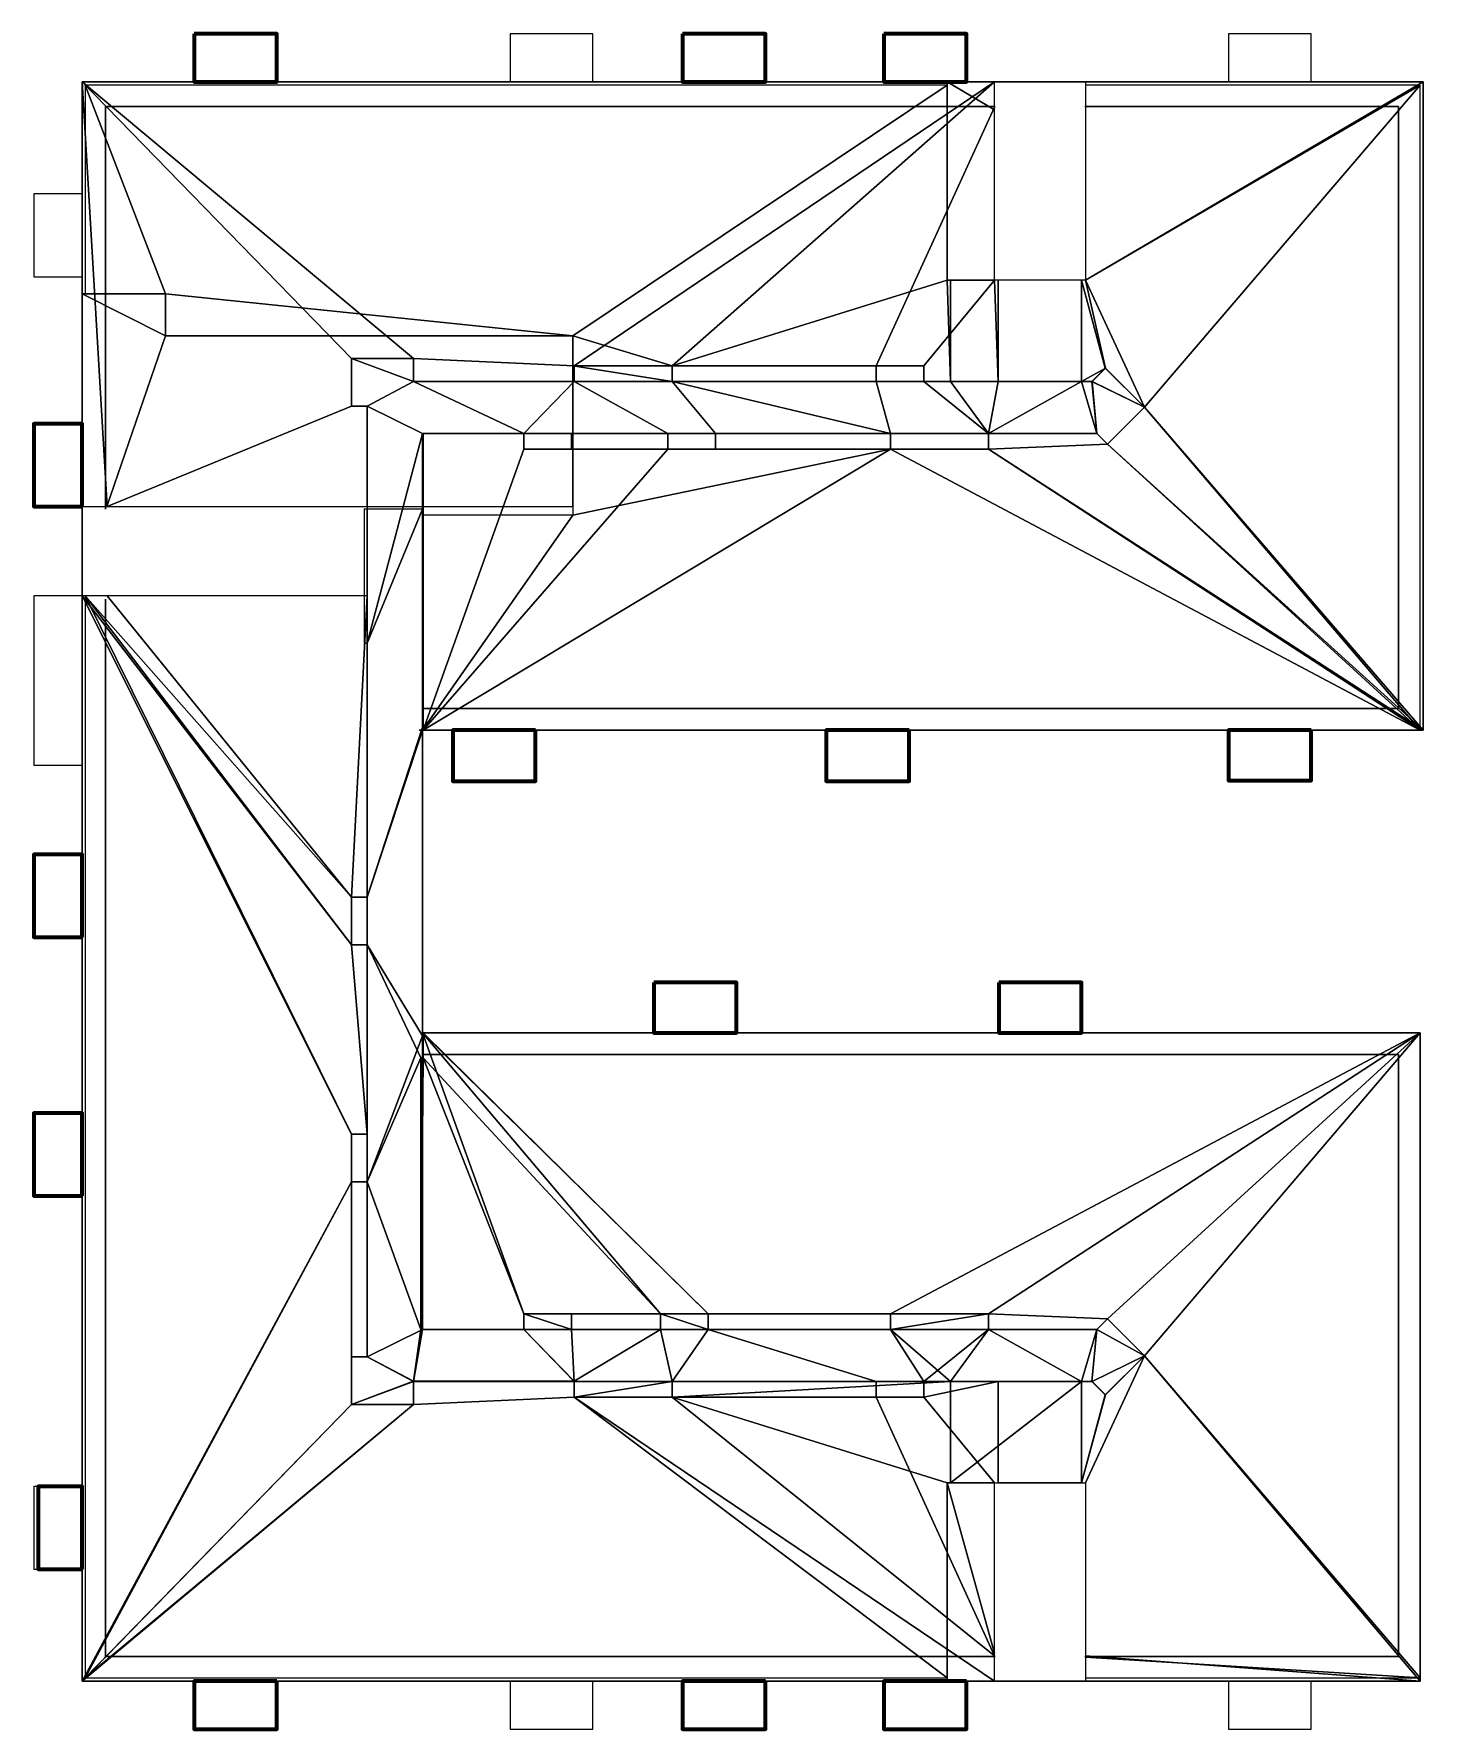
# Model space of a CAD drawing. Header units: metres. Extents: x -99.7 to -52.5, y 251.9 to 309.4.
import ezdxf

# ---------------------------------------------------------------- set-up
doc = ezdxf.new("R2010")
doc.units = ezdxf.units.M
for name, color, linetype, lineweight in [('2nd_floor', 55, 'Continuous', 13), ('2nd_floor_balconies', 55, 'Continuous', 13), ('2nd_floor_corridors', 55, 'Continuous', 13), ('3rd_floor', 55, 'Continuous', 13), ('3rd_floor_balconies', 34, 'Continuous', 90), ('3rd_floor_corridors', 55, 'Continuous', 13)]:
    doc.layers.add(name, color=color, linetype=linetype, lineweight=lineweight)
doc.layers.add('facade_walls', color=31, linetype='Continuous')

msp = doc.modelspace()

# ---------------------------------------------------------------- meshes
at = {"layer": '2nd_floor'}
mesh = msp.add_polyface(dxfattribs=at)
corners = [(-52.638, 275.513, 3.454), (-86.474, 275.513, 3.454), (-86.474, 274.663, 3.454), (-86.555, 274.663, 3.454), (-86.555, 265.448, 3.454), (-83.052, 265.448, 3.454), (-83.052, 265.98, 3.454), (-81.434, 265.98, 3.454), (-81.434, 265.448, 3.454), (-78.419, 265.448, 3.454), (-78.419, 265.98, 3.454), (-76.801, 265.98, 3.454), (-76.801, 265.448, 3.454), (-70.616, 265.448, 3.454), (-70.616, 265.98, 3.454), (-67.292, 265.98, 3.454), (-67.292, 265.448, 3.454), (-63.607, 265.448, 3.454), (-63.249, 265.805, 3.454), (-61.993, 264.549, 3.454), (-63.319, 263.223, 3.454), (-63.771, 263.675, 3.454), (-64.127, 263.675, 3.454), (-64.127, 260.238, 3.454), (-63.993, 260.238, 3.454), (-63.993, 254.32, 3.454), (-63.993, 253.61, 3.454), (-52.638, 253.61, 3.454), (-52.638, 307.699, 3.454), (-63.993, 307.699, 3.454), (-63.993, 306.989, 3.454), (-63.993, 301.071, 3.454), (-64.127, 301.071, 3.454), (-64.127, 297.634, 3.454), (-63.771, 297.634, 3.454), (-63.319, 298.086, 3.454), (-61.993, 296.76, 3.454), (-63.249, 295.504, 3.454), (-63.607, 295.861, 3.454), (-67.292, 295.861, 3.454), (-67.292, 295.329, 3.454), (-70.616, 295.329, 3.454), (-70.616, 295.861, 3.454), (-81.391, 295.861, 3.454), (-81.391, 293.09, 3.454), (-86.501, 293.09, 3.454), (-86.501, 285.796, 3.454), (-52.638, 285.796, 3.454), (-97.95, 300.609, 3.454), (-95.222, 300.609, 3.454), (-95.222, 299.186, 3.454), (-81.391, 299.186, 3.454), (-81.391, 298.167, 3.454), (-78.021, 298.167, 3.454), (-78.021, 297.634, 3.454), (-68.579, 297.634, 3.454), (-68.579, 301.071, 3.454), (-68.69, 301.071, 3.454), (-68.69, 307.699, 3.454), (-97.95, 307.699, 3.454), (-68.69, 253.61, 3.454), (-68.69, 260.238, 3.454), (-68.579, 260.238, 3.454), (-68.579, 263.675, 3.454), (-78.021, 263.675, 3.454), (-78.021, 263.142, 3.454), (-81.345, 263.142, 3.454), (-81.345, 263.691, 3.454), (-86.799, 263.691, 3.454), (-86.799, 262.899, 3.454), (-88.904, 262.899, 3.454), (-88.904, 264.517, 3.454), (-88.372, 264.517, 3.454), (-88.372, 270.458, 3.454), (-88.904, 270.458, 3.454), (-88.904, 272.076, 3.454), (-88.372, 272.076, 3.454), (-88.372, 278.504, 3.454), (-88.904, 278.504, 3.454), (-88.904, 280.122, 3.454), (-88.372, 280.122, 3.454), (-88.372, 290.354, 3.454), (-97.196, 290.354, 3.454), (-97.95, 290.354, 3.454), (-97.95, 253.61, 3.454)]
mesh.append_faces([[corners[k] for k in face] for face in [(35, 33, 34)]], dxfattribs={"vtx0": -1})
mesh.append_faces([[corners[k] for k in face] for face in [(15, 0, 14), (37, 47, 36), (70, 84, 69), (63, 65, 61, 62)]], dxfattribs={"vtx0": -1, "vtx1": -1})
mesh.append_faces([[corners[k] for k in face] for face in [(1, 11, 14, 0), (7, 10, 2, 6), (18, 0, 15), (47, 37, 40), (59, 49, 51, 58)]], dxfattribs={"vtx0": -1, "vtx1": -1, "vtx2": -1})
mesh.append_faces([[corners[k] for k in face] for face in [(41, 44, 46, 47), (78, 83, 75, 76), (66, 69, 84, 60)]], dxfattribs={"vtx0": -1, "vtx1": -1, "vtx3": -1})
mesh.append_faces([[corners[k] for k in face] for face in [(11, 1, 2, 10), (20, 23, 24, 19), (0, 18, 19), (19, 27, 0), (36, 47, 28), (84, 74, 75, 83)]], dxfattribs={"vtx0": -1, "vtx2": -1})
mesh.append_faces([[corners[k] for k in face] for face in [(31, 35, 36, 28), (53, 57, 58, 51), (84, 70, 71, 74)]], dxfattribs={"vtx0": -1, "vtx2": -1, "vtx3": -1})
mesh.append_faces([[corners[k] for k in face] for face in [(3, 4, 2), (22, 23, 20, 21), (45, 46, 44), (43, 44, 41, 42), (30, 31, 28, 29), (50, 51, 49), (56, 57, 55), (80, 81, 79), (68, 69, 66, 67), (77, 78, 76)]], dxfattribs={"vtx1": -1})
mesh.append_faces([[corners[k] for k in face] for face in [(40, 41, 47), (32, 33, 35, 31), (82, 83, 79, 81), (78, 79, 83)]], dxfattribs={"vtx1": -1, "vtx2": -1})
mesh.append_faces([[corners[k] for k in face] for face in [(24, 25, 27, 19)]], dxfattribs={"vtx1": -1, "vtx2": -1, "vtx3": -1})
mesh.append_faces([[corners[k] for k in face] for face in [(65, 66, 60, 61)]], dxfattribs={"vtx1": -1, "vtx3": -1})
mesh.append_faces([[corners[k] for k in face] for face in [(12, 13, 14, 11), (25, 26, 27), (38, 39, 40, 37), (51, 52, 53), (59, 48, 49), (72, 73, 74, 71), (63, 64, 65)]], dxfattribs={"vtx2": -1})
mesh.append_faces([[corners[k] for k in face] for face in [(4, 5, 6, 2), (53, 54, 55, 57)]], dxfattribs={"vtx2": -1, "vtx3": -1})
mesh.append_faces([[corners[k] for k in face] for face in [(7, 8, 9, 10), (15, 16, 17, 18)]], dxfattribs={"vtx3": -1})
mesh = msp.add_polyface(dxfattribs=at)
corners = [(-81.391, 293.388, 3.454), (-81.391, 299.186, 3.454), (-95.222, 299.186, 3.454), (-95.222, 300.609, 3.454), (-98.049, 300.609, 3.454), (-98.049, 293.388, 3.454), (-97.214, 293.388, 3.454)]
mesh.append_faces([[corners[k] for k in face] for face in [(2, 4, 5, 6)]], dxfattribs={"vtx0": -1, "vtx3": -1})
mesh.append_faces([[corners[k] for k in face] for face in [(0, 1, 2, 6), (2, 3, 4)]], dxfattribs={"vtx2": -1})
mesh = msp.add_polyface(dxfattribs=at)
corners = [(-68.69, 253.504, 3.454), (-67.087, 253.504, 3.454), (-67.087, 254.447, 3.454), (-67.087, 260.238, 3.454), (-68.69, 260.238, 3.454)]
mesh.append_faces([[corners[k] for k in face] for face in [(2, 4, 0, 1)]], dxfattribs={"vtx0": -1})
mesh.append_faces([[corners[k] for k in face] for face in [(2, 3, 4)]], dxfattribs={"vtx2": -1})
at = {"layer": '2nd_floor_balconies'}
mesh = msp.add_polyface(dxfattribs=at)
corners = [(-83.526, 309.435, 3.454), (-83.526, 307.805, 3.454), (-80.717, 307.805, 3.454), (-80.717, 309.435, 3.454)]
mesh.append_faces([[corners[k] for k in face] for face in [(0, 1, 2, 3)]])
mesh = msp.add_polyface(dxfattribs=at)
corners = [(-59.141, 309.435, 3.454), (-59.141, 307.805, 3.454), (-56.333, 307.805, 3.454), (-56.333, 309.435, 3.454)]
mesh.append_faces([[corners[k] for k in face] for face in [(0, 1, 2, 3)]])
mesh = msp.add_polyface(dxfattribs=at)
corners = [(-98.049, 301.191, 3.454), (-98.049, 304, 3.454), (-99.685, 304, 3.454), (-99.685, 301.191, 3.454)]
mesh.append_faces([[corners[k] for k in face] for face in [(0, 1, 2, 3)]])
mesh = msp.add_polyface(dxfattribs=at)
corners = [(-98.049, 284.61, 3.454), (-98.049, 290.354, 3.454), (-99.685, 290.354, 3.454), (-99.685, 284.61, 3.454)]
mesh.append_faces([[corners[k] for k in face] for face in [(0, 1, 2, 3)]])
mesh = msp.add_polyface(dxfattribs=at)
corners = [(-98.049, 257.3, 3.454), (-98.049, 260.108, 3.454), (-99.685, 260.108, 3.454), (-99.685, 257.3, 3.454)]
mesh.append_faces([[corners[k] for k in face] for face in [(0, 1, 2, 3)]])
mesh = msp.add_polyface(dxfattribs=at)
corners = [(-80.717, 253.504, 3.454), (-83.526, 253.504, 3.454), (-83.526, 251.874, 3.454), (-80.717, 251.874, 3.454)]
mesh.append_faces([[corners[k] for k in face] for face in [(0, 1, 2, 3)]])
mesh = msp.add_polyface(dxfattribs=at)
corners = [(-56.333, 253.504, 3.454), (-59.141, 253.504, 3.454), (-59.141, 251.874, 3.454), (-56.333, 251.874, 3.454)]
mesh.append_faces([[corners[k] for k in face] for face in [(0, 1, 2, 3)]])
at = {"layer": '2nd_floor_corridors'}
mesh = msp.add_polyface(dxfattribs=at)
corners = [(-67.087, 301.071, 3.454), (-67.087, 306.862, 3.454), (-67.087, 307.805, 3.454), (-68.69, 307.805, 3.454), (-68.69, 301.071, 3.454)]
mesh.append_faces([[corners[k] for k in face] for face in [(1, 3, 4, 0)]], dxfattribs={"vtx0": -1})
mesh.append_faces([[corners[k] for k in face] for face in [(1, 2, 3)]], dxfattribs={"vtx2": -1})
mesh = msp.add_polyface(dxfattribs=at)
corners = [(-78.021, 298.167, 3.454), (-81.391, 298.167, 3.454), (-81.391, 295.861, 3.454), (-70.616, 295.861, 3.454), (-70.616, 295.329, 3.454), (-67.292, 295.329, 3.454), (-67.292, 295.861, 3.454), (-63.607, 295.861, 3.454), (-63.249, 295.504, 3.454), (-61.993, 296.76, 3.454), (-63.319, 298.086, 3.454), (-63.771, 297.634, 3.454), (-64.127, 297.634, 3.454), (-64.127, 301.071, 3.454), (-68.579, 301.071, 3.454), (-68.579, 297.634, 3.454), (-78.021, 297.634, 3.454), (-86.501, 275.416, 3.454), (-86.501, 285.893, 3.454), (-86.501, 293.294, 3.454), (-88.476, 293.294, 3.454), (-88.476, 288.746, 3.454), (-88.372, 288.746, 3.454), (-88.372, 280.122, 3.454), (-88.904, 280.122, 3.454), (-88.904, 278.504, 3.454), (-88.372, 278.504, 3.454), (-88.372, 272.073, 3.454), (-88.904, 272.073, 3.454), (-88.904, 270.458, 3.454), (-88.372, 270.458, 3.454), (-88.372, 264.517, 3.454), (-88.904, 264.517, 3.454), (-88.904, 262.899, 3.454), (-86.799, 262.899, 3.454), (-86.799, 263.691, 3.454), (-81.345, 263.691, 3.454), (-81.345, 263.142, 3.454), (-78.021, 263.142, 3.454), (-78.021, 263.675, 3.454), (-68.579, 263.675, 3.454), (-68.579, 260.238, 3.454), (-64.127, 260.238, 3.454), (-64.127, 263.675, 3.454), (-63.771, 263.675, 3.454), (-63.319, 263.223, 3.454), (-61.993, 264.549, 3.454), (-63.249, 265.805, 3.454), (-63.607, 265.448, 3.454), (-67.292, 265.448, 3.454), (-67.292, 265.98, 3.454), (-70.616, 265.98, 3.454), (-70.616, 265.448, 3.454), (-76.801, 265.448, 3.454), (-76.801, 265.98, 3.454), (-78.419, 265.98, 3.454), (-78.419, 265.448, 3.454), (-81.434, 265.448, 3.454), (-81.434, 265.98, 3.454), (-83.052, 265.98, 3.454), (-83.052, 265.448, 3.454), (-86.555, 265.448, 3.454), (-86.555, 274.663, 3.454), (-86.501, 274.663, 3.454)]
mesh.append_faces([[corners[k] for k in face] for face in [(1, 16, 0), (11, 9, 10), (35, 33, 34), (48, 46, 47), (52, 49, 50, 51)]], dxfattribs={"vtx0": -1})
mesh.append_faces([[corners[k] for k in face] for face in [(12, 15, 6), (57, 60, 36, 56), (56, 39, 53, 55), (40, 49, 52)]], dxfattribs={"vtx0": -1, "vtx1": -1, "vtx2": -1})
mesh.append_faces([[corners[k] for k in face] for face in [(3, 6, 15, 16), (23, 26, 17, 18), (39, 56, 36, 37)]], dxfattribs={"vtx0": -1, "vtx1": -1, "vtx3": -1})
mesh.append_faces([[corners[k] for k in face] for face in [(12, 6, 7, 11), (43, 48, 49)]], dxfattribs={"vtx0": -1, "vtx2": -1})
mesh.append_faces([[corners[k] for k in face] for face in [(61, 30, 31, 35), (62, 26, 27, 30), (48, 43, 44, 46)]], dxfattribs={"vtx0": -1, "vtx2": -1, "vtx3": -1})
mesh.append_faces([[corners[k] for k in face] for face in [(16, 1, 2, 3)]], dxfattribs={"vtx0": -1, "vtx3": -1})
mesh.append_faces([[corners[k] for k in face] for face in [(14, 15, 12, 13), (42, 43, 41)]], dxfattribs={"vtx1": -1})
mesh.append_faces([[corners[k] for k in face] for face in [(61, 62, 30)]], dxfattribs={"vtx1": -1, "vtx2": -1})
mesh.append_faces([[corners[k] for k in face] for face in [(40, 41, 43, 49)]], dxfattribs={"vtx1": -1, "vtx2": -1, "vtx3": -1})
mesh.append_faces([[corners[k] for k in face] for face in [(60, 61, 35, 36), (18, 19, 22, 23), (39, 40, 52, 53)]], dxfattribs={"vtx1": -1, "vtx3": -1})
mesh.append_faces([[corners[k] for k in face] for face in [(28, 29, 30, 27), (24, 25, 26, 23), (20, 21, 22, 19), (37, 38, 39), (44, 45, 46), (53, 54, 55)]], dxfattribs={"vtx2": -1})
mesh.append_faces([[corners[k] for k in face] for face in [(7, 8, 9, 11), (31, 32, 33, 35), (62, 63, 17, 26)]], dxfattribs={"vtx2": -1, "vtx3": -1})
mesh.append_faces([[corners[k] for k in face] for face in [(3, 4, 5, 6), (57, 58, 59, 60)]], dxfattribs={"vtx3": -1})
at = {"layer": '3rd_floor'}
mesh = msp.add_polyface(dxfattribs=at)
corners = [(-52.633, 275.517, 6.807), (-86.501, 275.517, 6.807), (-86.501, 265.441, 6.807), (-83.052, 265.441, 6.807), (-83.052, 265.98, 6.807), (-81.434, 265.98, 6.807), (-81.434, 265.448, 6.807), (-78.419, 265.448, 6.807), (-78.419, 265.98, 6.807), (-76.801, 265.98, 6.807), (-76.801, 265.448, 6.807), (-70.616, 265.448, 6.807), (-70.616, 265.98, 6.807), (-67.292, 265.98, 6.807), (-67.292, 265.441, 6.807), (-63.614, 265.441, 6.807), (-63.249, 265.805, 6.807), (-61.993, 264.549, 6.807), (-63.323, 263.22, 6.807), (-63.778, 263.675, 6.807), (-64.127, 263.675, 6.807), (-64.127, 260.238, 6.807), (-63.993, 260.238, 6.807), (-63.993, 254.361, 6.807), (-63.993, 253.504, 6.807), (-52.633, 253.504, 6.807), (-52.537, 307.805, 6.807), (-63.993, 307.805, 6.807), (-63.993, 306.945, 6.807), (-63.993, 301.071, 6.807), (-64.127, 301.071, 6.807), (-64.127, 297.634, 6.807), (-63.778, 297.634, 6.807), (-63.323, 298.089, 6.807), (-61.993, 296.76, 6.807), (-63.249, 295.504, 6.807), (-63.614, 295.868, 6.807), (-67.292, 295.868, 6.807), (-67.292, 295.329, 6.807), (-70.616, 295.329, 6.807), (-70.616, 295.861, 6.807), (-76.557, 295.861, 6.807), (-76.557, 295.329, 6.807), (-78.175, 295.329, 6.807), (-78.175, 295.861, 6.807), (-81.434, 295.861, 6.807), (-81.434, 295.329, 6.807), (-83.052, 295.329, 6.807), (-83.052, 295.868, 6.807), (-86.474, 295.868, 6.807), (-86.474, 285.796, 6.807), (-52.537, 285.796, 6.807), (-98.049, 293.388, 6.807), (-97.196, 293.388, 6.807), (-88.372, 293.388, 6.807), (-88.372, 296.792, 6.807), (-88.904, 296.792, 6.807), (-88.904, 298.41, 6.807), (-86.799, 298.41, 6.807), (-86.799, 297.634, 6.807), (-81.345, 297.634, 6.807), (-81.345, 298.167, 6.807), (-78.021, 298.167, 6.807), (-78.021, 297.634, 6.807), (-71.098, 297.634, 6.807), (-71.098, 298.167, 6.807), (-69.48, 298.167, 6.807), (-69.48, 297.634, 6.807), (-66.959, 297.634, 6.807), (-66.959, 301.071, 6.807), (-67.087, 301.071, 6.807), (-67.087, 306.945, 6.807), (-67.087, 307.805, 6.807), (-98.049, 307.805, 6.807), (-67.087, 253.504, 6.807), (-67.087, 254.361, 6.807), (-67.087, 260.238, 6.807), (-66.959, 260.238, 6.807), (-66.959, 263.675, 6.807), (-69.48, 263.675, 6.807), (-69.48, 263.142, 6.807), (-71.098, 263.142, 6.807), (-71.098, 263.675, 6.807), (-78.021, 263.675, 6.807), (-78.021, 263.142, 6.807), (-81.345, 263.142, 6.807), (-81.345, 263.675, 6.807), (-86.799, 263.675, 6.807), (-86.799, 262.899, 6.807), (-88.904, 262.899, 6.807), (-88.904, 264.517, 6.807), (-88.372, 264.517, 6.807), (-88.372, 270.458, 6.807), (-88.904, 270.458, 6.807), (-88.904, 272.076, 6.807), (-88.372, 272.076, 6.807), (-88.372, 278.504, 6.807), (-88.904, 278.504, 6.807), (-88.904, 280.122, 6.807), (-88.372, 280.122, 6.807), (-88.372, 290.354, 6.807), (-97.196, 290.354, 6.807), (-98.049, 290.354, 6.807), (-98.049, 253.504, 6.807)]
mesh.append_faces([[corners[k] for k in face] for face in [(25, 23, 24), (46, 43, 44, 45), (33, 30, 31, 32)]], dxfattribs={"vtx0": -1})
mesh.append_faces([[corners[k] for k in face] for face in [(35, 51, 34), (62, 72, 61), (89, 103, 88), (78, 80, 76, 77)]], dxfattribs={"vtx0": -1, "vtx1": -1})
mesh.append_faces([[corners[k] for k in face] for face in [(0, 13, 16), (38, 51, 35), (73, 58, 61, 72), (84, 75, 81)]], dxfattribs={"vtx0": -1, "vtx1": -1, "vtx2": -1})
mesh.append_faces([[corners[k] for k in face] for face in [(97, 102, 94, 95), (85, 88, 103, 74)]], dxfattribs={"vtx0": -1, "vtx1": -1, "vtx3": -1})
mesh.append_faces([[corners[k] for k in face] for face in [(0, 12, 13), (18, 21, 22, 17), (0, 16, 17), (17, 25, 0), (51, 38, 39, 50), (73, 57, 58), (103, 93, 94, 102), (102, 97, 98, 101), (76, 80, 81, 75)]], dxfattribs={"vtx0": -1, "vtx2": -1})
mesh.append_faces([[corners[k] for k in face] for face in [(1, 4, 5, 8), (12, 0, 1, 9), (34, 51, 26, 29), (53, 56, 57, 73), (103, 89, 90, 93)]], dxfattribs={"vtx0": -1, "vtx2": -1, "vtx3": -1})
mesh.append_faces([[corners[k] for k in face] for face in [(20, 21, 18, 19), (15, 16, 13, 14), (49, 50, 47, 48), (41, 42, 39, 40), (28, 29, 26, 27), (100, 101, 98, 99), (96, 97, 95), (87, 88, 85, 86), (79, 80, 78)]], dxfattribs={"vtx1": -1})
mesh.append_faces([[corners[k] for k in face] for face in [(8, 9, 1)]], dxfattribs={"vtx1": -1, "vtx2": -1})
mesh.append_faces([[corners[k] for k in face] for face in [(22, 23, 25, 17), (46, 47, 50, 43), (42, 43, 50, 39), (71, 72, 62, 65)]], dxfattribs={"vtx1": -1, "vtx2": -1, "vtx3": -1})
mesh.append_faces([[corners[k] for k in face] for face in [(29, 30, 33, 34), (65, 66, 70, 71), (74, 75, 84, 85)]], dxfattribs={"vtx1": -1, "vtx3": -1})
mesh.append_faces([[corners[k] for k in face] for face in [(2, 3, 4, 1), (10, 11, 12, 9), (36, 37, 38, 35), (73, 52, 53), (54, 55, 56, 53), (59, 60, 61, 58), (68, 69, 70), (91, 92, 93, 90), (82, 83, 84, 81)]], dxfattribs={"vtx2": -1})
mesh.append_faces([[corners[k] for k in face] for face in [(66, 67, 68, 70)]], dxfattribs={"vtx2": -1, "vtx3": -1})
mesh.append_faces([[corners[k] for k in face] for face in [(5, 6, 7, 8), (62, 63, 64, 65)]], dxfattribs={"vtx3": -1})
at = {"layer": '3rd_floor_balconies'}
mesh = msp.add_polyface(dxfattribs=at)
corners = [(-94.25, 309.435, 6.807), (-94.25, 307.805, 6.807), (-91.441, 307.805, 6.807), (-91.441, 309.435, 6.807)]
mesh.append_faces([[corners[k] for k in face] for face in [(0, 1, 2, 3)]])
mesh = msp.add_polyface(dxfattribs=at)
corners = [(-77.669, 309.435, 6.807), (-77.669, 307.805, 6.807), (-74.86, 307.805, 6.807), (-74.86, 309.435, 6.807)]
mesh.append_faces([[corners[k] for k in face] for face in [(0, 1, 2, 3)]])
mesh = msp.add_polyface(dxfattribs=at)
corners = [(-70.841, 309.435, 6.807), (-70.841, 307.805, 6.807), (-68.033, 307.805, 6.807), (-68.033, 309.435, 6.807)]
mesh.append_faces([[corners[k] for k in face] for face in [(0, 1, 2, 3)]])
mesh = msp.add_polyface(dxfattribs=at)
corners = [(-98.049, 293.388, 6.807), (-98.049, 296.197, 6.807), (-99.685, 296.197, 6.807), (-99.685, 293.388, 6.807)]
mesh.append_faces([[corners[k] for k in face] for face in [(0, 1, 2, 3)]])
mesh = msp.add_polyface(dxfattribs=at)
corners = [(-82.663, 285.796, 6.807), (-85.472, 285.796, 6.807), (-85.472, 284.061, 6.807), (-82.663, 284.061, 6.807)]
mesh.append_faces([[corners[k] for k in face] for face in [(0, 1, 2, 3)]])
mesh = msp.add_polyface(dxfattribs=at)
corners = [(-69.983, 285.796, 6.807), (-72.792, 285.796, 6.807), (-72.792, 284.061, 6.807), (-69.983, 284.061, 6.807)]
mesh.append_faces([[corners[k] for k in face] for face in [(0, 1, 2, 3)]])
mesh = msp.add_polyface(dxfattribs=at)
corners = [(-56.333, 285.796, 6.807), (-59.142, 285.796, 6.807), (-59.142, 284.08, 6.807), (-56.333, 284.08, 6.807)]
mesh.append_faces([[corners[k] for k in face] for face in [(0, 1, 2, 3)]])
mesh = msp.add_polyface(dxfattribs=at)
corners = [(-98.049, 278.763, 6.807), (-98.049, 281.571, 6.807), (-99.685, 281.571, 6.807), (-99.685, 278.763, 6.807)]
mesh.append_faces([[corners[k] for k in face] for face in [(0, 1, 2, 3)]])
mesh = msp.add_polyface(dxfattribs=at)
corners = [(-78.644, 277.229, 6.807), (-78.644, 275.517, 6.807), (-75.835, 275.517, 6.807), (-75.835, 277.229, 6.807)]
mesh.append_faces([[corners[k] for k in face] for face in [(0, 1, 2, 3)]])
mesh = msp.add_polyface(dxfattribs=at)
corners = [(-66.94, 277.229, 6.807), (-66.94, 275.517, 6.807), (-64.131, 275.517, 6.807), (-64.131, 277.229, 6.807)]
mesh.append_faces([[corners[k] for k in face] for face in [(0, 1, 2, 3)]])
mesh = msp.add_polyface(dxfattribs=at)
corners = [(-98.049, 269.98, 6.807), (-98.049, 272.788, 6.807), (-99.685, 272.788, 6.807), (-99.685, 269.98, 6.807)]
mesh.append_faces([[corners[k] for k in face] for face in [(0, 1, 2, 3)]])
mesh = msp.add_polyface(dxfattribs=at)
corners = [(-98.049, 257.3, 6.807), (-98.049, 260.108, 6.807), (-99.544, 260.108, 6.807), (-99.544, 257.3, 6.807)]
mesh.append_faces([[corners[k] for k in face] for face in [(0, 1, 2, 3)]])
mesh = msp.add_polyface(dxfattribs=at)
corners = [(-91.441, 253.504, 6.807), (-94.25, 253.504, 6.807), (-94.25, 251.874, 6.807), (-91.441, 251.874, 6.807)]
mesh.append_faces([[corners[k] for k in face] for face in [(0, 1, 2, 3)]])
mesh = msp.add_polyface(dxfattribs=at)
corners = [(-74.86, 253.504, 6.807), (-77.669, 253.504, 6.807), (-77.669, 251.874, 6.807), (-74.86, 251.874, 6.807)]
mesh.append_faces([[corners[k] for k in face] for face in [(0, 1, 2, 3)]])
mesh = msp.add_polyface(dxfattribs=at)
corners = [(-68.033, 253.504, 6.807), (-70.841, 253.504, 6.807), (-70.841, 251.874, 6.807), (-68.033, 251.874, 6.807)]
mesh.append_faces([[corners[k] for k in face] for face in [(0, 1, 2, 3)]])
at = {"layer": '3rd_floor_corridors'}
mesh = msp.add_polyface(dxfattribs=at)
corners = [(-78.021, 298.167, 6.807), (-81.345, 298.167, 6.807), (-81.345, 297.634, 6.807), (-86.799, 297.634, 6.807), (-86.799, 298.41, 6.807), (-88.904, 298.41, 6.807), (-88.904, 296.792, 6.807), (-88.372, 296.792, 6.807), (-88.372, 293.294, 6.807), (-88.476, 293.294, 6.807), (-88.476, 288.746, 6.807), (-88.372, 288.746, 6.807), (-88.372, 280.122, 6.807), (-88.904, 280.122, 6.807), (-88.904, 278.504, 6.807), (-88.372, 278.504, 6.807), (-88.372, 272.076, 6.807), (-88.904, 272.076, 6.807), (-88.904, 270.458, 6.807), (-88.372, 270.458, 6.807), (-88.372, 264.517, 6.807), (-88.904, 264.517, 6.807), (-88.904, 262.899, 6.807), (-86.799, 262.899, 6.807), (-86.799, 263.675, 6.807), (-81.345, 263.675, 6.807), (-81.345, 263.142, 6.807), (-78.021, 263.142, 6.807), (-78.021, 263.675, 6.807), (-71.098, 263.675, 6.807), (-71.098, 263.142, 6.807), (-69.48, 263.142, 6.807), (-69.48, 263.675, 6.807), (-66.959, 263.675, 6.807), (-66.959, 260.242, 6.807), (-64.127, 260.242, 6.807), (-64.127, 263.675, 6.807), (-63.778, 263.675, 6.807), (-63.323, 263.22, 6.807), (-61.993, 264.549, 6.807), (-63.249, 265.805, 6.807), (-63.614, 265.441, 6.807), (-67.292, 265.441, 6.807), (-67.292, 265.98, 6.807), (-70.616, 265.98, 6.807), (-70.616, 265.448, 6.807), (-76.801, 265.448, 6.807), (-76.801, 265.98, 6.807), (-78.419, 265.98, 6.807), (-78.419, 265.448, 6.807), (-81.434, 265.448, 6.807), (-81.434, 265.98, 6.807), (-83.052, 265.98, 6.807), (-83.052, 265.441, 6.807), (-86.501, 265.441, 6.807), (-86.501, 275.416, 6.807), (-86.501, 285.796, 6.807), (-86.501, 295.868, 6.807), (-83.052, 295.868, 6.807), (-83.052, 295.329, 6.807), (-81.434, 295.329, 6.807), (-81.434, 295.861, 6.807), (-78.175, 295.861, 6.807), (-78.175, 295.329, 6.807), (-76.557, 295.329, 6.807), (-76.557, 295.861, 6.807), (-70.616, 295.861, 6.807), (-70.616, 295.329, 6.807), (-67.292, 295.329, 6.807), (-67.292, 295.868, 6.807), (-63.614, 295.868, 6.807), (-63.249, 295.504, 6.807), (-61.993, 296.76, 6.807), (-63.323, 298.089, 6.807), (-63.778, 297.634, 6.807), (-64.127, 297.634, 6.807), (-64.127, 301.071, 6.807), (-66.959, 301.071, 6.807), (-66.959, 297.634, 6.807), (-69.48, 297.634, 6.807), (-69.48, 298.167, 6.807), (-71.098, 298.167, 6.807), (-71.098, 297.634, 6.807), (-78.021, 297.634, 6.807)]
mesh.append_faces([[corners[k] for k in face] for face in [(19, 16, 17, 18), (5, 3, 4), (65, 62, 63, 64), (36, 33, 34, 35), (41, 39, 40)]], dxfattribs={"vtx0": -1})
mesh.append_faces([[corners[k] for k in face] for face in [(75, 70, 74)]], dxfattribs={"vtx0": -1, "vtx1": -1})
mesh.append_faces([[corners[k] for k in face] for face in [(53, 25, 50, 52), (54, 20, 24)]], dxfattribs={"vtx0": -1, "vtx1": -1, "vtx2": -1})
mesh.append_faces([[corners[k] for k in face] for face in [(83, 2, 62, 65), (66, 69, 79, 82)]], dxfattribs={"vtx0": -1, "vtx1": -1, "vtx2": -1, "vtx3": -1})
mesh.append_faces([[corners[k] for k in face] for face in [(25, 28, 49, 50), (12, 15, 55, 56), (29, 32, 45, 46), (45, 32, 42, 43)]], dxfattribs={"vtx0": -1, "vtx1": -1, "vtx3": -1})
mesh.append_faces([[corners[k] for k in face] for face in [(55, 15, 16, 19), (57, 7, 8, 11), (42, 32, 33, 36)]], dxfattribs={"vtx0": -1, "vtx2": -1, "vtx3": -1})
mesh.append_faces([[corners[k] for k in face] for face in [(51, 52, 50), (10, 11, 8, 9), (48, 49, 46, 47), (77, 78, 75, 76), (73, 74, 72)]], dxfattribs={"vtx1": -1})
mesh.append_faces([[corners[k] for k in face] for face in [(2, 3, 58), (78, 79, 69)]], dxfattribs={"vtx1": -1, "vtx2": -1})
mesh.append_faces([[corners[k] for k in face] for face in [(57, 58, 3, 7), (61, 62, 2, 58), (28, 29, 46, 49), (69, 70, 75, 78)]], dxfattribs={"vtx1": -1, "vtx2": -1, "vtx3": -1})
mesh.append_faces([[corners[k] for k in face] for face in [(19, 20, 54, 55), (53, 54, 24, 25), (56, 57, 11, 12), (36, 37, 41, 42), (82, 83, 65, 66)]], dxfattribs={"vtx1": -1, "vtx3": -1})
mesh.append_faces([[corners[k] for k in face] for face in [(13, 14, 15, 12), (22, 23, 24), (59, 60, 61, 58), (0, 1, 2, 83), (30, 31, 32, 29), (43, 44, 45)]], dxfattribs={"vtx2": -1})
mesh.append_faces([[corners[k] for k in face] for face in [(20, 21, 22, 24), (5, 6, 7, 3), (37, 38, 39, 41), (70, 71, 72, 74)]], dxfattribs={"vtx2": -1, "vtx3": -1})
mesh.append_faces([[corners[k] for k in face] for face in [(25, 26, 27, 28), (79, 80, 81, 82), (66, 67, 68, 69)]], dxfattribs={"vtx3": -1})
at = {"layer": 'facade_walls'}
mesh = msp.add_polyface(dxfattribs=at)
corners = [(-52.537, 307.805, 10.719), (-52.537, 307.805, 8.893), (-55.299, 307.805, 8.893), (-55.299, 307.805, 5.845), (-52.537, 307.805, 5.845), (-52.537, 307.805, 2.788), (-53.353, 307.805, 2.788), (-53.353, 307.805, 3.785), (-53.353, 307.805, 5.836), (-54.319, 307.805, 5.836), (-54.319, 307.805, 3.785), (-54.319, 307.805, 2.788), (-56.279, 307.805, 2.788), (-56.279, 307.805, 3.785), (-56.279, 307.805, 5.836), (-57.245, 307.805, 5.836), (-57.245, 307.805, 3.785), (-57.245, 307.805, 2.788), (-59.196, 307.805, 2.788), (-59.196, 307.805, 3.785), (-59.196, 307.805, 5.836), (-60.161, 307.805, 5.836), (-60.161, 307.805, 3.785), (-60.161, 307.805, 2.788), (-60.435, 307.805, 2.788), (-60.435, 307.805, 10.711), (-60.435, 307.805, 10.711), (-60.435, 307.805, 2.788), (-61.146, 307.805, 2.788), (-61.146, 307.805, 3.785), (-61.146, 307.805, 5.836), (-62.112, 307.805, 5.836), (-62.112, 307.805, 3.785), (-62.112, 307.805, 2.788), (-62.131, 307.805, 2.788), (-62.131, 307.805, 3.785), (-62.131, 307.805, 5.836), (-63.097, 307.805, 5.836), (-63.097, 307.805, 3.785), (-63.097, 307.805, 2.788), (-63.841, 307.805, 2.788), (-63.841, 307.805, 5.845), (-66.798, 307.805, 5.845), (-66.798, 307.805, 2.788), (-67.262, 307.805, 2.788), (-67.262, 307.805, 10.711), (-67.262, 307.805, 10.711), (-67.262, 307.805, 2.788), (-67.983, 307.805, 2.788), (-67.983, 307.805, 3.785), (-67.983, 307.805, 5.836), (-68.949, 307.805, 5.836), (-68.949, 307.805, 3.785), (-68.949, 307.805, 2.788), (-68.959, 307.805, 2.788), (-68.959, 307.805, 3.785), (-68.959, 307.805, 5.836), (-69.925, 307.805, 5.836), (-69.925, 307.805, 3.785), (-69.925, 307.805, 2.788), (-71.885, 307.805, 2.788), (-71.885, 307.805, 5.836), (-72.851, 307.805, 5.836), (-72.851, 307.805, 2.788), (-72.86, 307.805, 2.788), (-72.86, 307.805, 3.785), (-72.86, 307.805, 5.836), (-73.826, 307.805, 5.836), (-73.826, 307.805, 3.785), (-73.826, 307.805, 2.788), (-74.801, 307.805, 2.788), (-74.801, 307.805, 10.711), (-74.801, 307.805, 10.711), (-74.801, 307.805, 2.788), (-75.786, 307.805, 2.788), (-75.786, 307.805, 3.785), (-75.786, 307.805, 5.836), (-76.752, 307.805, 5.836), (-76.752, 307.805, 3.785), (-76.752, 307.805, 2.788), (-76.762, 307.805, 2.788), (-76.762, 307.805, 3.785), (-76.762, 307.805, 5.836), (-77.727, 307.805, 5.836), (-77.727, 307.805, 3.785), (-77.727, 307.805, 2.788), (-79.688, 307.805, 2.788), (-79.688, 307.805, 5.836), (-80.654, 307.805, 5.836), (-80.654, 307.805, 2.788), (-82.614, 307.805, 2.788), (-82.614, 307.805, 3.785), (-82.614, 307.805, 5.836), (-83.58, 307.805, 5.836), (-83.58, 307.805, 3.785), (-83.58, 307.805, 2.788), (-83.843, 307.805, 2.788), (-83.843, 307.805, 10.711), (-83.843, 307.805, 10.711), (-83.843, 307.805, 2.788), (-85.54, 307.805, 2.788), (-85.54, 307.805, 3.785), (-85.54, 307.805, 5.836), (-86.506, 307.805, 5.836), (-86.506, 307.805, 3.785), (-86.506, 307.805, 2.788), (-88.466, 307.805, 2.788), (-88.466, 307.805, 5.836), (-89.432, 307.805, 5.836), (-89.432, 307.805, 2.788), (-90.153, 307.805, 2.788), (-90.153, 307.805, 10.711), (-90.153, 307.805, 10.711), (-90.153, 307.805, 2.788), (-90.417, 307.805, 2.788), (-90.417, 307.805, 3.785), (-90.417, 307.805, 5.836), (-91.382, 307.805, 5.836), (-91.382, 307.805, 3.785), (-91.382, 307.805, 2.788), (-92.367, 307.805, 2.788), (-92.367, 307.805, 3.785), (-92.367, 307.805, 5.836), (-93.333, 307.805, 5.836), (-93.333, 307.805, 3.785), (-93.333, 307.805, 2.788), (-96.269, 307.805, 2.788), (-96.269, 307.805, 3.785), (-96.269, 307.805, 5.836), (-97.235, 307.805, 5.836), (-97.235, 307.805, 3.785), (-97.235, 307.805, 2.788), (-98.049, 307.805, 2.788), (-98.049, 307.805, 5.845), (-95.293, 307.805, 5.845), (-95.293, 307.805, 8.893), (-98.049, 307.805, 8.893), (-98.049, 307.805, 10.719), (-79.688, 307.805, 8.893), (-80.654, 307.805, 8.893), (-80.654, 307.805, 5.845), (-79.688, 307.805, 5.845), (-88.466, 307.805, 8.893), (-89.432, 307.805, 8.893), (-89.432, 307.805, 5.845), (-88.466, 307.805, 5.845), (-78.712, 307.805, 8.893), (-79.678, 307.805, 8.893), (-79.678, 307.805, 5.845), (-78.712, 307.805, 5.845), (-71.885, 307.805, 8.893), (-72.851, 307.805, 8.893), (-72.851, 307.805, 5.845), (-71.885, 307.805, 5.845), (-56.289, 307.805, 6.842), (-56.289, 307.805, 8.893), (-58.22, 307.805, 8.893), (-58.22, 307.805, 6.842), (-58.22, 307.805, 5.845), (-56.289, 307.805, 5.845), (-78.703, 307.805, 6.842), (-78.703, 307.805, 5.845), (-77.737, 307.805, 5.845), (-77.737, 307.805, 6.842), (-77.737, 307.805, 8.893), (-78.703, 307.805, 8.893), (-68.949, 307.805, 6.842), (-68.949, 307.805, 5.845), (-67.983, 307.805, 5.845), (-67.983, 307.805, 6.842), (-67.983, 307.805, 8.893), (-68.949, 307.805, 8.893), (-60.171, 307.805, 6.842), (-60.171, 307.805, 5.845), (-59.205, 307.805, 5.845), (-59.205, 307.805, 6.842), (-59.205, 307.805, 8.893), (-60.171, 307.805, 8.893), (-91.382, 307.805, 6.842), (-91.382, 307.805, 5.845), (-90.417, 307.805, 5.845), (-90.417, 307.805, 6.842), (-90.417, 307.805, 8.893), (-91.382, 307.805, 8.893), (-63.097, 307.805, 6.842), (-63.097, 307.805, 5.845), (-62.131, 307.805, 5.845), (-62.131, 307.805, 6.842), (-62.131, 307.805, 8.893), (-63.097, 307.805, 8.893), (-93.333, 307.805, 6.81), (-93.333, 307.805, 6.798), (-92.367, 307.805, 6.798), (-92.367, 307.805, 6.81), (-92.367, 307.805, 8.893), (-93.333, 307.805, 8.893), (-88.456, 307.805, 6.842), (-88.456, 307.805, 5.845), (-87.491, 307.805, 5.845), (-87.491, 307.805, 6.842), (-87.491, 307.805, 8.893), (-88.456, 307.805, 8.893), (-76.752, 307.805, 6.81), (-76.752, 307.805, 6.798), (-75.786, 307.805, 6.798), (-75.786, 307.805, 6.81), (-75.786, 307.805, 8.893), (-76.752, 307.805, 8.893), (-81.638, 307.805, 5.836), (-82.604, 307.805, 5.836), (-82.604, 307.805, 3.48), (-82.604, 307.805, 3.467), (-81.638, 307.805, 3.467), (-81.638, 307.805, 3.48), (-57.254, 307.805, 5.836), (-58.22, 307.805, 5.836), (-58.22, 307.805, 3.48), (-58.22, 307.805, 3.467), (-57.254, 307.805, 3.467), (-57.254, 307.805, 3.48), (-94.304, 307.805, 6.842), (-94.304, 307.805, 5.845), (-93.338, 307.805, 5.845), (-93.338, 307.805, 6.842), (-93.338, 307.805, 8.893), (-94.304, 307.805, 8.893), (-86.506, 307.805, 6.842), (-86.506, 307.805, 5.845), (-85.54, 307.805, 5.845), (-85.54, 307.805, 6.842), (-85.54, 307.805, 8.893), (-86.506, 307.805, 8.893), (-82.604, 307.805, 6.842), (-82.604, 307.805, 5.845), (-81.638, 307.805, 5.845), (-81.638, 307.805, 6.842), (-81.638, 307.805, 8.893), (-82.604, 307.805, 8.893), (-81.629, 307.805, 6.842), (-81.629, 307.805, 5.845), (-80.663, 307.805, 5.845), (-80.663, 307.805, 6.842), (-80.663, 307.805, 8.893), (-81.629, 307.805, 8.893), (-73.826, 307.805, 6.842), (-73.826, 307.805, 5.845), (-72.86, 307.805, 5.845), (-72.86, 307.805, 6.842), (-72.86, 307.805, 8.893), (-73.826, 307.805, 8.893), (-62.122, 307.805, 6.842), (-62.122, 307.805, 5.845), (-61.156, 307.805, 5.845), (-61.156, 307.805, 6.842), (-61.156, 307.805, 8.893), (-62.122, 307.805, 8.893), (-68.959, 307.805, 8.893), (-69.925, 307.805, 8.893), (-69.925, 307.805, 6.81), (-69.925, 307.805, 6.798), (-68.959, 307.805, 6.798), (-68.959, 307.805, 6.81)]
mesh.append_faces([[corners[k] for k in face] for face in [(42, 45, 44, 43), (47, 50, 49, 48), (27, 30, 29, 28), (113, 116, 115, 114), (99, 102, 101, 100), (104, 107, 106, 105), (84, 87, 86, 85), (73, 75, 74), (58, 61, 60, 59), (38, 40, 39), (10, 13, 12, 11), (22, 24, 23)]], dxfattribs={"vtx0": -1})
mesh.append_faces([[corners[k] for k in face] for face in [(181, 112, 182), (220, 134, 221), (161, 83, 162), (108, 144, 110, 109), (112, 181, 113), (21, 173, 22)]], dxfattribs={"vtx0": -1, "vtx1": -1})
mesh.append_faces([[corners[k] for k in face] for face in [(137, 111, 98), (242, 139, 97, 243), (137, 97, 72), (192, 122, 179), (97, 93, 237), (150, 257, 71, 151), (185, 41, 37, 186), (57, 153, 61, 58), (42, 189, 45), (152, 66, 62)]], dxfattribs={"vtx0": -1, "vtx1": -1, "vtx2": -1})
mesh.append_faces([[corners[k] for k in face] for face in [(97, 138, 147, 72)]], dxfattribs={"vtx0": -1, "vtx1": -1, "vtx2": -1, "vtx3": -1})
mesh.append_faces([[corners[k] for k in face] for face in [(112, 137, 225, 224), (112, 224, 195, 194), (112, 194, 183, 182), (98, 200, 231, 230), (227, 198, 103, 102), (161, 149, 84, 83), (141, 87, 148, 147), (46, 71, 257, 256), (46, 256, 171, 170), (26, 45, 189, 188), (253, 30, 27, 26), (73, 204, 76, 75), (203, 162, 83, 82), (260, 56, 167, 166), (174, 20, 158, 157), (214, 15, 159, 158), (221, 134, 124, 123), (158, 20, 215, 214)]], dxfattribs={"vtx0": -1, "vtx1": -1, "vtx3": -1})
mesh.append_faces([[corners[k] for k in face] for face in [(195, 224, 223, 190), (231, 200, 199, 226), (98, 230, 229, 99), (139, 242, 241, 140), (243, 236, 235), (178, 193, 192, 179), (102, 228, 227), (116, 180, 179, 117), (107, 145, 144, 108), (93, 97, 96, 94), (149, 161, 160), (239, 235, 234), (208, 234, 233, 209), (87, 141, 140, 88), (46, 170, 169, 47), (151, 248, 247, 152), (72, 165, 164), (26, 254, 253), (2, 155, 154, 3), (188, 250, 255), (30, 253, 252), (207, 164, 163, 202), (72, 0, 137), (76, 204, 203, 77), (3, 154, 159), (198, 104, 103), (128, 134, 133, 129), (118, 122, 121, 119), (204, 73, 72), (81, 79, 78, 82), (62, 66, 65, 63), (186, 37, 36), (215, 20, 19, 216), (252, 31, 30), (4, 8, 7), (31, 36, 35), (17, 218, 217, 18), (218, 17, 16, 219)]], dxfattribs={"vtx0": -1, "vtx2": -1})
mesh.append_faces([[corners[k] for k in face] for face in [(113, 181, 180, 116), (111, 143, 142, 201), (111, 201, 200, 98), (99, 229, 228, 102), (97, 237, 236, 243), (72, 147, 146, 165), (208, 240, 239, 234), (140, 241, 240, 88), (0, 72, 71, 46), (0, 46, 45, 26), (47, 169, 168, 50), (71, 249, 248, 151), (25, 177, 176, 156), (25, 156, 155, 0), (152, 247, 246, 66), (31, 252, 251, 36), (122, 118, 117, 179), (134, 128, 127, 124), (82, 78, 77, 203), (159, 15, 14, 3), (3, 14, 13, 10)]], dxfattribs={"vtx0": -1, "vtx2": -1, "vtx3": -1})
mesh.append_faces([[corners[k] for k in face] for face in [(235, 239, 238, 243), (93, 233, 232, 237), (72, 206, 205, 204)]], dxfattribs={"vtx0": -1, "vtx3": -1})
mesh.append_faces([[corners[k] for k in face] for face in [(125, 124, 127, 126), (120, 119, 121), (131, 130, 132), (95, 94, 96), (68, 67, 70, 69)]], dxfattribs={"vtx1": -1})
mesh.append_faces([[corners[k] for k in face] for face in [(112, 111, 137), (98, 97, 137), (139, 138, 97), (138, 141, 147), (26, 25, 0), (175, 174, 157), (261, 260, 166), (187, 186, 250, 188), (185, 184, 41), (210, 209, 91, 211), (93, 92, 233), (91, 90, 211), (10, 9, 3)]], dxfattribs={"vtx1": -1, "vtx2": -1})
mesh.append_faces([[corners[k] for k in face] for face in [(192, 191, 222, 122), (197, 196, 145, 107), (198, 197, 107, 104), (149, 148, 87, 84), (207, 206, 72, 164), (255, 254, 26, 188), (259, 258, 153, 57), (251, 250, 186, 36), (208, 213, 88, 240), (245, 244, 70, 67), (92, 91, 209, 233), (56, 55, 51, 167), (173, 172, 24, 22)]], dxfattribs={"vtx1": -1, "vtx2": -1, "vtx3": -1})
mesh.append_faces([[corners[k] for k in face] for face in [(220, 225, 135, 134), (178, 183, 194, 193), (196, 201, 142, 145), (160, 165, 146, 149), (111, 110, 144, 143), (191, 190, 223, 222), (199, 198, 227, 226), (222, 221, 123, 122), (71, 70, 244, 249), (258, 257, 150, 153), (166, 171, 256, 261), (157, 156, 176, 175), (25, 24, 172, 177), (203, 202, 163, 162), (246, 245, 67, 66), (153, 152, 62, 61), (260, 259, 57, 56), (168, 167, 51, 50), (184, 189, 42, 41), (174, 173, 21, 20), (130, 129, 133, 132), (213, 212, 89, 88), (212, 211, 90, 89), (52, 51, 55, 54), (38, 37, 41, 40), (9, 8, 4, 3), (35, 34, 32, 31), (16, 15, 214, 219), (217, 216, 19, 18)]], dxfattribs={"vtx1": -1, "vtx3": -1})
mesh.append_faces([[corners[k] for k in face] for face in [(81, 80, 79), (65, 64, 63), (54, 53, 52), (34, 33, 32)]], dxfattribs={"vtx2": -1})
mesh.append_faces([[corners[k] for k in face] for face in [(137, 136, 135, 225), (2, 1, 0, 155)]], dxfattribs={"vtx2": -1, "vtx3": -1})
mesh.append_faces([[corners[k] for k in face] for face in [(7, 6, 5, 4)]], dxfattribs={"vtx3": -1})
mesh = msp.add_polyface(dxfattribs=at)
corners = [(-98.049, 307.805, 10.719), (-98.049, 307.805, 8.893), (-98.049, 305.034, 8.893), (-98.049, 305.034, 5.845), (-98.049, 307.805, 5.845), (-98.049, 307.805, 2.788), (-98.049, 306.984, 2.788), (-98.049, 306.984, 3.785), (-98.049, 306.984, 5.836), (-98.049, 306.019, 5.836), (-98.049, 306.019, 3.785), (-98.049, 306.019, 2.788), (-98.049, 306.009, 2.788), (-98.049, 306.009, 3.785), (-98.049, 306.009, 5.836), (-98.049, 305.043, 5.836), (-98.049, 305.043, 3.785), (-98.049, 305.043, 2.788), (-98.049, 300.152, 2.788), (-98.049, 300.152, 3.785), (-98.049, 300.152, 5.836), (-98.049, 299.186, 5.836), (-98.049, 299.186, 3.785), (-98.049, 299.186, 2.788), (-98.049, 298.206, 2.788), (-98.049, 298.206, 5.836), (-98.049, 297.24, 5.836), (-98.049, 297.24, 2.788), (-98.049, 296.519, 2.788), (-98.049, 296.519, 10.711), (-98.049, 296.519, 10.711), (-98.049, 296.519, 2.788), (-98.049, 296.251, 2.788), (-98.049, 296.251, 3.785), (-98.049, 296.251, 5.836), (-98.049, 295.285, 5.836), (-98.049, 295.285, 3.785), (-98.049, 295.285, 2.788), (-98.049, 295.275, 2.788), (-98.049, 295.275, 3.785), (-98.049, 295.275, 5.836), (-98.049, 294.31, 5.836), (-98.049, 294.31, 3.785), (-98.049, 294.31, 2.788), (-98.049, 293.309, 2.788), (-98.049, 293.309, 5.836), (-98.049, 290.433, 5.836), (-98.049, 290.433, 2.788), (-98.049, 289.414, 2.788), (-98.049, 289.414, 3.785), (-98.049, 289.414, 5.836), (-98.049, 288.199, 5.836), (-98.049, 288.199, 10.711), (-98.049, 288.199, 10.711), (-98.049, 288.199, 2.788), (-98.049, 285.522, 2.788), (-98.049, 285.522, 5.836), (-98.049, 284.556, 5.836), (-98.049, 284.556, 2.788), (-98.049, 284.546, 2.788), (-98.049, 284.546, 3.785), (-98.049, 284.546, 5.836), (-98.049, 283.581, 5.836), (-98.049, 283.581, 3.785), (-98.049, 283.581, 2.788), (-98.049, 281.889, 2.788), (-98.049, 281.889, 10.711), (-98.049, 281.889, 10.711), (-98.049, 281.889, 2.788), (-98.049, 280.645, 2.788), (-98.049, 280.645, 3.785), (-98.049, 280.645, 5.836), (-98.049, 279.679, 5.836), (-98.049, 279.679, 3.785), (-98.049, 279.679, 2.788), (-98.049, 279.67, 2.788), (-98.049, 279.67, 3.785), (-98.049, 279.67, 5.836), (-98.049, 278.704, 5.836), (-98.049, 278.704, 3.785), (-98.049, 278.704, 2.788), (-98.049, 278.694, 2.788), (-98.049, 278.694, 5.836), (-98.049, 277.728, 5.836), (-98.049, 277.728, 2.788), (-98.049, 277.719, 2.788), (-98.049, 277.719, 3.785), (-98.049, 277.719, 5.836), (-98.049, 276.753, 5.836), (-98.049, 276.753, 3.785), (-98.049, 276.753, 2.788), (-98.049, 274.086, 2.788), (-98.049, 274.086, 10.711), (-98.049, 274.086, 10.711), (-98.049, 274.086, 2.788), (-98.049, 273.827, 2.788), (-98.049, 273.827, 3.785), (-98.049, 273.827, 5.836), (-98.049, 272.861, 5.836), (-98.049, 272.861, 3.785), (-98.049, 272.861, 2.788), (-98.049, 272.842, 2.788), (-98.049, 272.842, 5.836), (-98.049, 271.876, 5.836), (-98.049, 271.876, 2.788), (-98.049, 270.896, 2.788), (-98.049, 270.896, 3.785), (-98.049, 270.896, 5.836), (-98.049, 269.93, 5.836), (-98.049, 269.93, 3.785), (-98.049, 269.93, 2.788), (-98.049, 269.916, 2.788), (-98.049, 269.916, 3.785), (-98.049, 269.916, 5.836), (-98.049, 268.95, 5.836), (-98.049, 268.95, 3.785), (-98.049, 268.95, 2.788), (-98.049, 266.99, 2.788), (-98.049, 266.99, 3.785), (-98.049, 266.99, 5.836), (-98.049, 266.024, 5.836), (-98.049, 266.024, 3.785), (-98.049, 266.024, 2.788), (-98.049, 264.064, 2.788), (-98.049, 264.064, 5.836), (-98.049, 263.098, 5.836), (-98.049, 263.098, 5.845), (-98.049, 264.064, 5.845), (-98.049, 264.064, 8.893), (-98.049, 262.844, 8.893), (-98.049, 262.844, 10.711), (-98.049, 262.844, 10.711), (-98.049, 262.844, 2.788), (-98.049, 262.113, 2.788), (-98.049, 262.113, 3.785), (-98.049, 262.113, 5.836), (-98.049, 261.147, 5.836), (-98.049, 261.147, 3.785), (-98.049, 261.147, 2.788), (-98.049, 261.138, 2.788), (-98.049, 261.138, 3.785), (-98.049, 261.138, 5.836), (-98.049, 260.172, 5.836), (-98.049, 260.172, 3.785), (-98.049, 260.172, 2.788), (-98.049, 258.212, 2.788), (-98.049, 258.212, 3.785), (-98.049, 258.212, 5.836), (-98.049, 257.246, 5.836), (-98.049, 257.246, 3.785), (-98.049, 257.246, 2.788), (-98.049, 256.261, 2.788), (-98.049, 256.261, 3.785), (-98.049, 256.261, 5.836), (-98.049, 255.295, 5.836), (-98.049, 255.295, 3.785), (-98.049, 255.295, 2.788), (-98.049, 255.286, 2.788), (-98.049, 255.286, 3.785), (-98.049, 255.286, 5.836), (-98.049, 254.32, 5.836), (-98.049, 254.32, 3.785), (-98.049, 254.32, 2.788), (-98.049, 253.504, 2.788), (-98.049, 253.504, 5.845), (-98.049, 256.266, 5.845), (-98.049, 256.266, 8.893), (-98.049, 253.504, 8.893), (-98.049, 253.504, 10.719), (-98.049, 277.728, 5.845), (-98.049, 278.694, 5.845), (-98.049, 278.694, 8.893), (-98.049, 277.728, 8.893), (-98.049, 284.556, 5.845), (-98.049, 285.522, 5.845), (-98.049, 285.522, 8.893), (-98.049, 284.556, 8.893), (-98.049, 279.693, 6.81), (-98.049, 279.693, 6.798), (-98.049, 280.659, 6.798), (-98.049, 280.659, 6.81), (-98.049, 280.659, 8.893), (-98.049, 279.693, 8.893), (-98.049, 281.63, 8.893), (-98.049, 280.664, 8.893), (-98.049, 280.664, 6.842), (-98.049, 280.664, 5.845), (-98.049, 281.63, 5.845), (-98.049, 281.63, 6.842), (-98.049, 275.787, 6.842), (-98.049, 275.787, 5.845), (-98.049, 277.719, 5.845), (-98.049, 277.719, 6.842), (-98.049, 277.719, 8.893), (-98.049, 275.787, 8.893), (-98.049, 283.581, 6.842), (-98.049, 283.581, 5.845), (-98.049, 284.546, 5.845), (-98.049, 284.546, 6.842), (-98.049, 284.546, 8.893), (-98.049, 283.581, 8.893), (-98.049, 261.147, 6.842), (-98.049, 261.147, 5.845), (-98.049, 262.113, 5.845), (-98.049, 262.113, 6.842), (-98.049, 262.113, 8.893), (-98.049, 261.147, 8.893), (-98.049, 271.876, 5.845), (-98.049, 272.842, 5.845), (-98.049, 272.842, 8.893), (-98.049, 271.876, 8.893), (-98.049, 268.955, 6.842), (-98.049, 268.955, 5.845), (-98.049, 269.921, 5.845), (-98.049, 269.921, 6.842), (-98.049, 269.921, 8.893), (-98.049, 268.955, 8.893), (-98.049, 297.24, 5.845), (-98.049, 298.206, 5.845), (-98.049, 298.206, 8.893), (-98.049, 297.24, 8.893), (-98.049, 303.088, 6.842), (-98.049, 303.088, 5.845), (-98.049, 304.054, 5.845), (-98.049, 304.054, 6.842), (-98.049, 304.054, 8.893), (-98.049, 303.088, 8.893), (-98.049, 266.029, 6.842), (-98.049, 266.029, 5.845), (-98.049, 266.995, 5.845), (-98.049, 266.995, 6.842), (-98.049, 266.995, 8.893), (-98.049, 266.029, 8.893), (-98.049, 302.112, 6.842), (-98.049, 302.112, 5.845), (-98.049, 303.078, 5.845), (-98.049, 303.078, 6.842), (-98.049, 303.078, 8.893), (-98.049, 302.112, 8.893), (-98.049, 258.226, 6.81), (-98.049, 258.226, 6.798), (-98.049, 259.192, 6.798), (-98.049, 259.192, 6.81), (-98.049, 259.192, 8.893), (-98.049, 258.226, 8.893), (-98.049, 258.221, 3.48), (-98.049, 258.221, 3.467), (-98.049, 259.187, 3.467), (-98.049, 259.187, 3.48), (-98.049, 259.187, 5.836), (-98.049, 258.221, 5.836), (-98.049, 287.472, 5.836), (-98.049, 286.507, 5.836), (-98.049, 286.507, 3.48), (-98.049, 286.507, 3.467), (-98.049, 287.472, 3.467), (-98.049, 287.472, 3.48), (-98.049, 303.078, 5.836), (-98.049, 302.112, 5.836), (-98.049, 302.112, 3.48), (-98.049, 302.112, 3.467), (-98.049, 303.078, 3.467), (-98.049, 303.078, 3.48), (-98.049, 299.186, 6.842), (-98.049, 299.186, 5.845), (-98.049, 300.152, 5.845), (-98.049, 300.152, 6.842), (-98.049, 300.152, 8.893), (-98.049, 299.186, 8.893), (-98.049, 257.251, 6.842), (-98.049, 257.251, 5.845), (-98.049, 258.216, 5.845), (-98.049, 258.216, 6.842), (-98.049, 258.216, 8.893), (-98.049, 257.251, 8.893), (-98.049, 265.053, 6.842), (-98.049, 265.053, 5.845), (-98.049, 266.019, 5.845), (-98.049, 266.019, 6.842), (-98.049, 266.019, 8.893), (-98.049, 265.053, 8.893), (-98.049, 270.906, 6.81), (-98.049, 270.906, 6.798), (-98.049, 271.871, 6.798), (-98.049, 271.871, 6.81), (-98.049, 271.871, 8.893), (-98.049, 270.906, 8.893), (-98.049, 286.511, 6.842), (-98.049, 286.511, 5.845), (-98.049, 287.477, 5.845), (-98.049, 287.477, 6.842), (-98.049, 287.477, 8.893), (-98.049, 286.511, 8.893), (-98.049, 288.462, 6.842), (-98.049, 288.462, 5.845), (-98.049, 289.428, 5.845), (-98.049, 289.428, 6.842), (-98.049, 289.428, 8.893), (-98.049, 288.462, 8.893), (-98.049, 295.285, 6.842), (-98.049, 295.285, 5.845), (-98.049, 296.251, 5.845), (-98.049, 296.251, 6.842), (-98.049, 296.251, 8.893), (-98.049, 295.285, 8.893), (-98.049, 295.275, 8.893), (-98.049, 294.31, 8.893), (-98.049, 294.31, 6.81), (-98.049, 294.31, 6.798), (-98.049, 295.275, 6.798), (-98.049, 295.275, 6.81)]
mesh.append_faces([[corners[k] for k in face] for face in [(65, 62, 63, 64), (49, 46, 47, 48), (140, 137, 138, 139), (118, 115, 116, 117), (106, 103, 104, 105), (123, 121, 122)]], dxfattribs={"vtx0": -1})
mesh.append_faces([[corners[k] for k in face] for face in [(185, 181, 184), (310, 299, 309), (190, 91, 189), (284, 207, 283), (28, 217, 26, 27), (257, 223, 262), (290, 54, 289), (70, 187, 68, 69), (103, 207, 102), (250, 271, 249), (148, 270, 147), (155, 159, 154), (161, 164, 160)]], dxfattribs={"vtx0": -1, "vtx1": -1})
mesh.append_faces([[corners[k] for k in face] for face in [(238, 29, 0, 237), (0, 30, 52), (304, 305, 30, 303), (306, 52, 30, 305), (292, 175, 53, 291), (184, 181, 67, 183), (300, 40, 309, 299), (46, 297, 306, 45), (172, 92, 67, 171), (114, 229, 212, 113), (270, 148, 165, 269), (154, 159, 165, 153), (87, 191, 83, 86), (16, 262, 223, 15), (40, 300, 35, 39), (50, 295, 46, 49), (174, 252, 56), (251, 289, 54), (107, 207, 103, 106), (209, 93, 97), (124, 276, 121, 123)]], dxfattribs={"vtx0": -1, "vtx1": -1, "vtx2": -1})
mesh.append_faces([[corners[k] for k in face] for face in [(216, 231, 130, 93)]], dxfattribs={"vtx0": -1, "vtx1": -1, "vtx2": -1, "vtx3": -1})
mesh.append_faces([[corners[k] for k in face] for face in [(29, 238, 267, 268), (29, 268, 219, 220), (66, 53, 175, 176), (3, 15, 223, 224), (265, 234, 20, 21), (173, 61, 197, 198), (178, 72, 77, 78), (282, 108, 213, 214), (249, 271, 240, 241), (132, 135, 203, 204), (202, 136, 141, 142), (249, 241, 142, 143)]], dxfattribs={"vtx0": -1, "vtx1": -1, "vtx3": -1})
mesh.append_faces([[corners[k] for k in face] for face in [(237, 226, 221, 236), (267, 238, 233, 266), (219, 268, 263, 218), (29, 220, 217, 28), (305, 304, 299, 310), (175, 292, 287, 174), (195, 65, 66, 200), (258, 234, 235, 257), (26, 217, 218, 25), (35, 300, 301, 34), (57, 173, 174, 56), (71, 186, 187, 70), (62, 196, 197, 61), (4, 8, 9, 3), (189, 91, 92, 194), (171, 182, 177, 170), (232, 278, 279), (166, 274, 269, 165), (243, 206, 201, 242), (128, 280, 275, 127), (240, 271, 272, 239), (230, 211, 212, 229), (169, 191, 192), (82, 78, 79, 81), (88, 190, 191, 87), (19, 258, 259), (25, 21, 22, 24), (39, 35, 36, 38), (45, 41, 42, 44), (253, 55, 56, 252), (260, 18, 19, 259), (18, 260, 261, 17), (55, 253, 254), (99, 101, 102, 98), (113, 108, 109), (97, 93, 94, 96), (119, 114, 115, 118), (141, 136, 137, 140), (146, 245, 246, 145), (143, 248, 249), (247, 144, 145, 246)]], dxfattribs={"vtx0": -1, "vtx2": -1})
mesh.append_faces([[corners[k] for k in face] for face in [(0, 225, 226, 237), (67, 181, 182, 171), (218, 263, 264, 25), (174, 287, 288, 252), (179, 185, 186, 71), (65, 195, 196, 62), (93, 209, 210, 285), (168, 92, 93, 130), (93, 285, 286, 215), (130, 231, 232, 279), (131, 205, 206, 243), (131, 243, 244, 273), (170, 177, 178, 78), (82, 169, 170, 78), (169, 82, 83, 191), (102, 207, 208, 98), (113, 212, 213, 108), (142, 241, 242, 201), (119, 228, 229, 114), (127, 275, 276, 124), (147, 270, 271, 250), (258, 19, 20, 234), (57, 60, 61, 173), (190, 88, 89, 91)]], dxfattribs={"vtx0": -1, "vtx2": -1, "vtx3": -1})
mesh.append_faces([[corners[k] for k in face] for face in [(185, 179, 180, 181), (278, 232, 227, 228), (54, 255, 256, 251)]], dxfattribs={"vtx0": -1, "vtx3": -1})
mesh.append_faces([[corners[k] for k in face] for face in [(126, 127, 124, 125), (12, 13, 10, 11), (23, 24, 22), (6, 7, 5), (75, 76, 74), (80, 81, 79), (43, 44, 42), (90, 91, 89), (134, 135, 132, 133), (157, 158, 156)]], dxfattribs={"vtx1": -1})
mesh.append_faces([[corners[k] for k in face] for face in [(29, 30, 0), (296, 297, 46, 295), (52, 53, 0), (307, 308, 45, 306), (188, 183, 67), (293, 294, 51), (215, 216, 93), (130, 131, 168), (279, 280, 130), (72, 73, 77), (281, 282, 214), (201, 202, 142), (187, 188, 68), (67, 68, 188), (40, 41, 309), (107, 108, 282), (119, 120, 228)]], dxfattribs={"vtx1": -1, "vtx2": -1})
mesh.append_faces([[corners[k] for k in face] for face in [(297, 298, 52, 306), (66, 67, 0, 53), (199, 200, 66, 176), (168, 0, 67, 92), (308, 309, 41, 45), (222, 223, 257, 235), (264, 265, 21, 25), (193, 194, 92, 172), (273, 274, 168, 131), (282, 283, 207, 107), (277, 278, 228, 120), (301, 302, 31, 34), (14, 15, 3, 9), (148, 149, 153, 165)]], dxfattribs={"vtx1": -1, "vtx2": -1, "vtx3": -1})
mesh.append_faces([[corners[k] for k in face] for face in [(224, 225, 2, 3), (265, 266, 233, 234), (235, 236, 221, 222), (51, 52, 298, 293), (198, 199, 176, 173), (302, 303, 30, 31), (294, 295, 50, 51), (290, 291, 53, 54), (288, 289, 251, 252), (214, 215, 286, 281), (230, 231, 216, 211), (192, 193, 172, 169), (284, 285, 210, 207), (272, 273, 244, 239), (204, 205, 131, 132), (71, 72, 178, 179), (276, 277, 120, 121), (202, 203, 135, 136), (208, 209, 97, 98), (13, 14, 9, 10), (73, 74, 76, 77), (261, 262, 16, 17), (7, 8, 4, 5), (254, 255, 54, 55), (109, 110, 112, 113), (146, 147, 250, 245), (159, 160, 164, 165), (247, 248, 143, 144), (149, 150, 152, 153), (155, 156, 158, 159)]], dxfattribs={"vtx1": -1, "vtx3": -1})
mesh.append_faces([[corners[k] for k in face] for face in [(36, 37, 38), (58, 59, 60, 57), (99, 100, 101), (94, 95, 96), (110, 111, 112), (150, 151, 152), (84, 85, 86, 83)]], dxfattribs={"vtx2": -1})
mesh.append_faces([[corners[k] for k in face] for face in [(0, 1, 2, 225), (166, 167, 168, 274), (128, 129, 130, 280)]], dxfattribs={"vtx2": -1, "vtx3": -1})
mesh.append_faces([[corners[k] for k in face] for face in [(31, 32, 33, 34), (161, 162, 163, 164)]], dxfattribs={"vtx3": -1})
mesh = msp.add_polyface(dxfattribs=at)
corners = [(-52.537, 285.796, 10.719), (-52.537, 285.796, 2.788), (-52.537, 286.511, 2.788), (-52.537, 286.511, 3.785), (-52.537, 286.511, 5.836), (-52.537, 287.477, 5.836), (-52.537, 287.477, 3.785), (-52.537, 287.477, 2.788), (-52.537, 289.437, 2.788), (-52.537, 289.437, 3.785), (-52.537, 289.437, 5.836), (-52.537, 290.403, 5.836), (-52.537, 290.403, 3.785), (-52.537, 290.403, 2.788), (-52.537, 290.413, 2.788), (-52.537, 290.413, 3.785), (-52.537, 290.413, 5.836), (-52.537, 291.379, 5.836), (-52.537, 291.379, 3.785), (-52.537, 291.379, 2.788), (-52.537, 292.364, 2.788), (-52.537, 292.364, 5.836), (-52.537, 293.329, 5.836), (-52.537, 293.329, 2.788), (-52.537, 294.314, 2.788), (-52.537, 294.314, 3.785), (-52.537, 294.314, 5.836), (-52.537, 295.28, 5.836), (-52.537, 295.28, 3.785), (-52.537, 295.28, 2.788), (-52.537, 295.29, 2.788), (-52.537, 295.29, 3.785), (-52.537, 295.29, 5.836), (-52.537, 296.255, 5.836), (-52.537, 296.255, 3.785), (-52.537, 296.255, 2.788), (-52.537, 297.24, 2.788), (-52.537, 297.24, 3.785), (-52.537, 297.24, 5.836), (-52.537, 298.206, 5.836), (-52.537, 298.206, 3.785), (-52.537, 298.206, 2.788), (-52.537, 298.216, 2.788), (-52.537, 298.216, 3.785), (-52.537, 298.216, 5.836), (-52.537, 299.182, 5.836), (-52.537, 299.182, 3.785), (-52.537, 299.182, 2.788), (-52.537, 300.166, 2.788), (-52.537, 300.166, 5.836), (-52.537, 301.132, 5.836), (-52.537, 301.132, 2.788), (-52.537, 302.117, 2.788), (-52.537, 302.117, 3.785), (-52.537, 302.117, 5.836), (-52.537, 303.083, 5.836), (-52.537, 303.083, 3.785), (-52.537, 303.083, 2.788), (-52.537, 305.043, 2.788), (-52.537, 305.043, 3.785), (-52.537, 305.043, 5.836), (-52.537, 306.009, 5.836), (-52.537, 306.009, 3.785), (-52.537, 306.009, 2.788), (-52.537, 306.019, 2.788), (-52.537, 306.019, 3.785), (-52.537, 306.019, 5.836), (-52.537, 306.984, 5.836), (-52.537, 306.984, 3.785), (-52.537, 306.984, 2.788), (-52.537, 307.805, 2.788), (-52.537, 307.805, 5.845), (-52.537, 305.043, 5.845), (-52.537, 305.043, 8.893), (-52.537, 307.805, 8.893), (-52.537, 307.805, 10.719), (-52.537, 295.28, 6.842), (-52.537, 295.28, 5.845), (-52.537, 294.314, 5.845), (-52.537, 294.314, 6.842), (-52.537, 294.314, 8.893), (-52.537, 295.28, 8.893), (-52.537, 305.029, 6.842), (-52.537, 305.029, 5.845), (-52.537, 304.063, 5.845), (-52.537, 304.063, 6.842), (-52.537, 304.063, 8.893), (-52.537, 305.029, 8.893), (-52.537, 303.083, 6.842), (-52.537, 303.083, 5.845), (-52.537, 302.117, 5.845), (-52.537, 302.117, 6.842), (-52.537, 302.117, 8.893), (-52.537, 303.083, 8.893), (-52.537, 291.379, 6.842), (-52.537, 291.379, 5.845), (-52.537, 290.413, 5.845), (-52.537, 290.413, 6.842), (-52.537, 290.413, 8.893), (-52.537, 291.379, 8.893), (-52.537, 298.206, 6.842), (-52.537, 298.206, 5.845), (-52.537, 297.24, 5.845), (-52.537, 297.24, 6.842), (-52.537, 297.24, 8.893), (-52.537, 298.206, 8.893), (-52.537, 296.255, 6.842), (-52.537, 296.255, 5.845), (-52.537, 295.29, 5.845), (-52.537, 295.29, 6.842), (-52.537, 295.29, 8.893), (-52.537, 296.255, 8.893), (-52.537, 301.132, 5.845), (-52.537, 300.166, 5.845), (-52.537, 300.166, 8.893), (-52.537, 301.132, 8.893), (-52.537, 293.329, 5.845), (-52.537, 292.364, 5.845), (-52.537, 292.364, 8.893), (-52.537, 293.329, 8.893), (-52.537, 288.453, 6.842), (-52.537, 288.453, 5.845), (-52.537, 287.487, 5.845), (-52.537, 287.487, 6.842), (-52.537, 287.487, 8.893), (-52.537, 288.453, 8.893), (-52.537, 287.477, 6.842), (-52.537, 287.477, 5.845), (-52.537, 286.511, 5.845), (-52.537, 286.511, 6.842), (-52.537, 286.511, 8.893), (-52.537, 287.477, 8.893)]
mesh.append_faces([[corners[k] for k in face] for face in [(34, 37, 36, 35), (46, 49, 48, 47), (63, 65, 64), (12, 15, 14, 13), (6, 9, 8, 7)]], dxfattribs={"vtx0": -1})
mesh.append_faces([[corners[k] for k in face] for face in [(125, 98, 120), (124, 0, 125)]], dxfattribs={"vtx0": -1, "vtx1": -1})
mesh.append_faces([[corners[k] for k in face] for face in [(90, 50, 112, 91), (100, 113, 45, 101), (83, 72, 60, 84), (55, 89, 84, 56), (77, 108, 32), (97, 10, 120, 98), (127, 122, 5, 128), (59, 56, 84, 60)]], dxfattribs={"vtx0": -1, "vtx1": -1, "vtx2": -1})
mesh.append_faces([[corners[k] for k in face] for face in [(107, 102, 38, 33)]], dxfattribs={"vtx0": -1, "vtx1": -1, "vtx2": -1, "vtx3": -1})
mesh.append_faces([[corners[k] for k in face] for face in [(101, 44, 39, 38), (0, 124, 131, 130), (50, 90, 54, 53), (96, 16, 11, 10), (121, 9, 6, 5)]], dxfattribs={"vtx0": -1, "vtx1": -1, "vtx3": -1})
mesh.append_faces([[corners[k] for k in face] for face in [(85, 88, 93, 86), (91, 112, 115, 92), (49, 113, 112, 50), (54, 90, 89, 55), (33, 38, 37, 34), (38, 102, 101), (71, 67, 66, 72), (119, 80, 79, 116), (0, 130, 129, 1), (126, 123, 122, 127), (76, 109, 108, 77), (65, 63, 62, 66), (22, 26, 25, 23), (11, 16, 15, 12), (128, 5, 4), (96, 17, 16)]], dxfattribs={"vtx0": -1, "vtx2": -1})
mesh.append_faces([[corners[k] for k in face] for face in [(75, 87, 86, 93), (75, 93, 92, 115), (0, 119, 118, 99), (0, 99, 98, 125), (0, 111, 110, 81), (0, 81, 80, 119), (116, 79, 78, 26), (22, 117, 116, 26), (17, 96, 95, 21), (1, 129, 128, 4), (49, 46, 45, 113)]], dxfattribs={"vtx0": -1, "vtx2": -1, "vtx3": -1})
mesh.append_faces([[corners[k] for k in face] for face in [(51, 50, 53, 52), (41, 40, 43, 42), (69, 68, 70), (57, 56, 59, 58), (29, 28, 30), (24, 23, 25)]], dxfattribs={"vtx1": -1})
mesh.append_faces([[corners[k] for k in face] for face in [(115, 114, 75), (83, 82, 72), (45, 44, 101), (97, 96, 10), (122, 121, 5), (62, 61, 66), (22, 21, 117)]], dxfattribs={"vtx1": -1, "vtx2": -1})
mesh.append_faces([[corners[k] for k in face] for face in [(105, 104, 75, 114), (0, 75, 104, 111), (95, 94, 117, 21), (61, 60, 72, 66), (32, 31, 27, 77)]], dxfattribs={"vtx1": -1, "vtx2": -1, "vtx3": -1})
mesh.append_faces([[corners[k] for k in face] for face in [(82, 87, 73, 72), (89, 88, 85, 84), (100, 105, 114, 113), (103, 102, 107, 106), (104, 103, 106, 111), (40, 39, 44, 43), (108, 107, 33, 32), (94, 99, 118, 117), (76, 81, 110, 109), (126, 131, 124, 123), (78, 77, 27, 26), (121, 120, 10, 9), (68, 67, 71, 70), (31, 30, 28, 27), (18, 17, 21, 20)]], dxfattribs={"vtx1": -1, "vtx3": -1})
mesh.append_faces([[corners[k] for k in face] for face in [(20, 19, 18), (3, 2, 1, 4)]], dxfattribs={"vtx2": -1})
mesh.append_faces([[corners[k] for k in face] for face in [(75, 74, 73, 87)]], dxfattribs={"vtx2": -1, "vtx3": -1})
mesh = msp.add_polyface(dxfattribs=at)
corners = [(-97.26, 298.699, -0.758), (-97.26, 299.39, -0.758), (-97.26, 299.39, 1.473), (-97.26, 300.406, 1.473), (-97.26, 300.406, -0.758), (-97.26, 300.507, -0.758), (-97.26, 300.507, -0.639), (-97.26, 301.57), (-97.26, 306.969), (-97.26, 306.969, 2.788), (-97.26, 293.294, 2.788), (-97.26, 293.294, -0.758), (-97.26, 293.822, -0.758), (-97.26, 293.822, 1.676), (-97.26, 298.699, 1.676), (-97.26, 305.038, 0.025), (-97.26, 303.107, 0.025), (-97.26, 303.107, 2.169), (-97.26, 305.038, 2.169), (-97.26, 305.619, 2.169), (-97.26, 306.585, 2.169), (-97.26, 306.585, 0.025), (-97.26, 305.619, 0.025)]
mesh.append_faces([[corners[k] for k in face] for face in [(13, 10, 11, 12), (6, 3, 4, 5), (2, 14, 0, 1)]], dxfattribs={"vtx0": -1})
mesh.append_faces([[corners[k] for k in face] for face in [(20, 9, 19)]], dxfattribs={"vtx0": -1, "vtx1": -1})
mesh.append_faces([[corners[k] for k in face] for face in [(22, 15, 8, 21)]], dxfattribs={"vtx0": -1, "vtx1": -1, "vtx2": -1})
mesh.append_faces([[corners[k] for k in face] for face in [(10, 13, 14, 17), (14, 2, 3, 17), (7, 16, 17, 3), (9, 17, 18, 19)]], dxfattribs={"vtx0": -1, "vtx2": -1, "vtx3": -1})
mesh.append_faces([[corners[k] for k in face] for face in [(6, 7, 3), (9, 10, 17)]], dxfattribs={"vtx1": -1, "vtx2": -1})
mesh.append_faces([[corners[k] for k in face] for face in [(8, 9, 20, 21), (22, 19, 18, 15), (15, 16, 7, 8)]], dxfattribs={"vtx1": -1, "vtx3": -1})
mesh = msp.add_polyface(dxfattribs=at)
corners = [(-67.064, 306.969, -0.108), (-67.064, 306.969, 2.791), (-97.26, 306.969, 2.791), (-97.26, 306.969, -0.108), (-70.9, 306.969, 2.169), (-69.934, 306.969, 2.169), (-69.934, 306.969, 0.025), (-70.9, 306.969, 0.025), (-93.333, 306.969, 2.169), (-92.367, 306.969, 2.169), (-92.367, 306.969, 0.025), (-93.333, 306.969, 0.025), (-77.727, 306.969, 2.169), (-76.762, 306.969, 2.169), (-76.762, 306.969, 0.025), (-77.727, 306.969, 0.025), (-86.498, 306.969, 2.169), (-85.532, 306.969, 2.169), (-85.532, 306.969, 0.025), (-86.498, 306.969, 0.025), (-71.885, 306.969, 0.025), (-72.851, 306.969, 0.025), (-72.851, 306.969, 2.169), (-71.885, 306.969, 2.169), (-80.654, 306.969, 2.169), (-79.688, 306.969, 2.169), (-79.688, 306.969, 0.025), (-80.654, 306.969, 0.025), (-81.629, 306.969, 2.169), (-80.663, 306.969, 2.169), (-80.663, 306.969, 0.025), (-81.629, 306.969, 0.025), (-96.251, 306.969, 2.169), (-95.286, 306.969, 2.169), (-95.286, 306.969, 0.025), (-96.251, 306.969, 0.025), (-68.352, 306.969, 2.235), (-67.336, 306.969, 2.235), (-67.336, 306.969), (-68.352, 306.969), (-68.834, 306.969, 0.102), (-69.596, 306.969, 0.102), (-69.596, 306.969, 0.864), (-68.834, 306.969, 0.864), (-79.578, 306.969, 0.864), (-78.816, 306.969, 0.864), (-78.816, 306.969, 0.102), (-79.578, 306.969, 0.102), (-84.897, 306.969, 0.864), (-84.135, 306.969, 0.864), (-84.135, 306.969, 0.102), (-84.897, 306.969, 0.102), (-91.875, 306.969, 0.102), (-91.875, 306.969, 0.864), (-91.113, 306.969, 0.864), (-91.113, 306.969, 0.102), (-82.614, 306.969, 0.025), (-83.58, 306.969, 0.025), (-83.58, 306.969, 2.169), (-82.614, 306.969, 2.169), (-90.155, 306.969, 2.169), (-89.19, 306.969, 2.169), (-89.19, 306.969, 0.025), (-90.155, 306.969, 0.025)]
mesh.append_faces([[corners[k] for k in face] for face in [(36, 1, 37)]], dxfattribs={"vtx0": -1, "vtx1": -1})
mesh.append_faces([[corners[k] for k in face] for face in [(6, 39, 0, 7), (40, 39, 6, 41), (0, 20, 7), (46, 15, 26, 47), (55, 63, 10, 52), (10, 63, 3, 11), (62, 19, 3, 63), (25, 1, 12), (16, 61, 2, 17), (60, 9, 2, 61)]], dxfattribs={"vtx0": -1, "vtx1": -1, "vtx2": -1})
mesh.append_faces([[corners[k] for k in face] for face in [(0, 14, 21, 20), (25, 12, 45, 44), (1, 36, 5, 4), (1, 22, 13, 12), (1, 4, 23, 22), (2, 8, 33, 32)]], dxfattribs={"vtx0": -1, "vtx1": -1, "vtx3": -1})
mesh.append_faces([[corners[k] for k in face] for face in [(0, 38, 37, 1), (39, 40, 43, 36), (15, 46, 45, 12), (63, 55, 54, 60), (11, 34, 33, 8), (19, 62, 61, 16), (3, 57, 56, 0), (57, 50, 49, 58), (31, 56, 59, 28), (2, 9, 8), (59, 2, 1)]], dxfattribs={"vtx0": -1, "vtx2": -1})
mesh.append_faces([[corners[k] for k in face] for face in [(3, 35, 34, 11), (3, 19, 18, 57), (1, 25, 24, 29), (1, 29, 28, 59), (2, 59, 58, 17), (58, 49, 48, 17)]], dxfattribs={"vtx0": -1, "vtx2": -1, "vtx3": -1})
mesh.append_faces([[corners[k] for k in face] for face in [(39, 38, 0)]], dxfattribs={"vtx1": -1, "vtx2": -1})
mesh.append_faces([[corners[k] for k in face] for face in [(15, 14, 0, 26), (27, 26, 0, 30), (31, 30, 0, 56), (51, 50, 57, 18), (43, 42, 5, 36), (54, 53, 9, 60)]], dxfattribs={"vtx1": -1, "vtx2": -1, "vtx3": -1})
mesh.append_faces([[corners[k] for k in face] for face in [(4, 7, 20, 23), (6, 5, 42, 41), (22, 21, 14, 13), (26, 25, 44, 47), (24, 27, 30, 29), (10, 9, 53, 52), (32, 35, 3, 2), (18, 17, 48, 51)]], dxfattribs={"vtx1": -1, "vtx3": -1})
mesh = msp.add_polyface(dxfattribs=at)
corners = [(-53.369, 306.969, 2.845), (-64.016, 306.969, 2.845), (-64.016, 306.969, -0.108), (-53.369, 306.969, -0.108), (-61.146, 306.969, 2.169), (-60.181, 306.969, 2.169), (-60.181, 306.969, 0.025), (-61.146, 306.969, 0.025), (-63.097, 306.969, 2.169), (-62.131, 306.969, 2.169), (-62.131, 306.969, 0.025), (-63.097, 306.969, 0.025), (-58.717, 306.969, 0.025), (-59.683, 306.969, 0.025), (-59.683, 306.969, 2.169), (-58.717, 306.969, 2.169), (-58.708, 306.969, 2.169), (-57.742, 306.969, 2.169), (-57.742, 306.969, 0.025), (-58.708, 306.969, 0.025), (-55.294, 306.969, 2.169), (-54.328, 306.969, 2.169), (-54.328, 306.969, 0.025), (-55.294, 306.969, 0.025)]
mesh.append_faces([[corners[k] for k in face] for face in [(12, 19, 2, 13)]], dxfattribs={"vtx0": -1, "vtx1": -1, "vtx2": -1})
mesh.append_faces([[corners[k] for k in face] for face in [(16, 15, 1, 0), (1, 14, 5, 4)]], dxfattribs={"vtx0": -1, "vtx1": -1, "vtx3": -1})
mesh.append_faces([[corners[k] for k in face] for face in [(21, 0, 3, 22), (5, 14, 13, 6), (9, 4, 7, 10), (1, 15, 14)]], dxfattribs={"vtx0": -1, "vtx2": -1})
mesh.append_faces([[corners[k] for k in face] for face in [(0, 21, 20, 17), (2, 7, 6, 13), (2, 11, 10, 7)]], dxfattribs={"vtx0": -1, "vtx2": -1, "vtx3": -1})
mesh.append_faces([[corners[k] for k in face] for face in [(17, 16, 0)]], dxfattribs={"vtx1": -1, "vtx2": -1})
mesh.append_faces([[corners[k] for k in face] for face in [(23, 22, 3, 18), (9, 8, 1, 4)]], dxfattribs={"vtx1": -1, "vtx2": -1, "vtx3": -1})
mesh.append_faces([[corners[k] for k in face] for face in [(12, 15, 16, 19), (18, 17, 20, 23), (3, 2, 19, 18), (2, 1, 8, 11)]], dxfattribs={"vtx1": -1, "vtx3": -1})
mesh = msp.add_polyface(dxfattribs=at)
corners = [(-53.369, 286.527, 2.762), (-53.369, 306.969, 2.762), (-53.369, 306.969, -0.108), (-53.369, 286.527, -0.108), (-53.369, 302.117, 0.025), (-53.369, 303.083, 0.025), (-53.369, 303.083, 2.169), (-53.369, 302.117, 2.169), (-53.369, 303.093, 0.025), (-53.369, 304.058, 0.025), (-53.369, 304.058, 2.169), (-53.369, 303.093, 2.169), (-53.369, 298.206, 2.169), (-53.369, 297.24, 2.169), (-53.369, 297.24, 0.025), (-53.369, 298.206, 0.025), (-53.369, 299.182, 2.169), (-53.369, 298.216, 2.169), (-53.369, 298.216, 0.025), (-53.369, 299.182, 0.025), (-53.369, 295.29, 0.025), (-53.369, 296.255, 0.025), (-53.369, 296.255, 2.169), (-53.369, 295.29, 2.169), (-53.369, 288.453, 2.169), (-53.369, 287.487, 2.169), (-53.369, 287.487, 0.025), (-53.369, 288.453, 0.025), (-53.369, 292.77, 0.102), (-53.369, 293.532, 0.102), (-53.369, 293.532, 0.864), (-53.369, 292.77, 0.864), (-53.369, 299.948, 0.102), (-53.369, 300.71, 0.102), (-53.369, 300.71, 0.864), (-53.369, 299.948, 0.864), (-53.369, 290.418, 0.025), (-53.369, 291.383, 0.025), (-53.369, 291.383, 2.169), (-53.369, 290.418, 2.169), (-53.369, 289.442, 0.025), (-53.369, 290.408, 0.025), (-53.369, 290.408, 2.169), (-53.369, 289.442, 2.169)]
mesh.append_faces([[corners[k] for k in face] for face in [(30, 23, 38, 31), (3, 36, 41), (19, 2, 4)]], dxfattribs={"vtx0": -1, "vtx1": -1, "vtx2": -1})
mesh.append_faces([[corners[k] for k in face] for face in [(3, 20, 37, 36)]], dxfattribs={"vtx0": -1, "vtx1": -1, "vtx3": -1})
mesh.append_faces([[corners[k] for k in face] for face in [(25, 0, 3, 26), (31, 38, 37, 28), (17, 12, 15, 18), (35, 16, 19, 32), (11, 6, 5, 8), (1, 7, 6), (2, 15, 14, 3), (2, 9, 8)]], dxfattribs={"vtx0": -1, "vtx2": -1})
mesh.append_faces([[corners[k] for k in face] for face in [(0, 25, 24, 43), (0, 43, 42, 39), (0, 39, 38, 23), (0, 23, 22, 13), (3, 41, 40, 27), (1, 17, 16, 7), (1, 13, 12, 17), (16, 35, 34, 7), (2, 19, 18, 15)]], dxfattribs={"vtx0": -1, "vtx2": -1, "vtx3": -1})
mesh.append_faces([[corners[k] for k in face] for face in [(27, 26, 3), (1, 0, 13)]], dxfattribs={"vtx1": -1, "vtx2": -1})
mesh.append_faces([[corners[k] for k in face] for face in [(29, 28, 37, 20), (21, 20, 3, 14), (11, 10, 1, 6), (33, 32, 19, 4), (5, 4, 2, 8)]], dxfattribs={"vtx1": -1, "vtx2": -1, "vtx3": -1})
mesh.append_faces([[corners[k] for k in face] for face in [(40, 43, 24, 27), (20, 23, 30, 29), (36, 39, 42, 41), (22, 21, 14, 13), (4, 7, 34, 33), (2, 1, 10, 9)]], dxfattribs={"vtx1": -1, "vtx3": -1})
mesh = msp.add_polyface(dxfattribs=at)
corners = [(-97.26, 254.34, 2.791), (-97.26, 254.34, -0.108), (-97.26, 279.625, -0.108), (-97.26, 281.505, -0.108), (-97.26, 285.165, -0.108), (-97.26, 290.246, -0.108), (-97.26, 290.246, 2.791), (-97.26, 283.581, 2.362), (-97.26, 289.433, 2.362), (-97.26, 289.433), (-97.26, 283.581), (-97.26, 269.93, 2.169), (-97.26, 270.896, 2.169), (-97.26, 270.896, 0.025), (-97.26, 269.93, 0.025), (-97.26, 258.226, 2.169), (-97.26, 259.192, 2.169), (-97.26, 259.192, 0.025), (-97.26, 258.226, 0.025), (-97.26, 257.251, 2.169), (-97.26, 258.216, 2.169), (-97.26, 258.216, 0.025), (-97.26, 257.251, 0.025), (-97.26, 265.049, 2.169), (-97.26, 266.015, 2.169), (-97.26, 266.015, 0.025), (-97.26, 265.049, 0.025), (-97.26, 260.172, 2.169), (-97.26, 261.138, 2.169), (-97.26, 261.138, 0.025), (-97.26, 260.172, 0.025), (-97.26, 275.787, 2.169), (-97.26, 276.753, 2.169), (-97.26, 276.753, 0.025), (-97.26, 275.787, 0.025), (-97.26, 280.171, 2.169), (-97.26, 281.136, 2.169), (-97.26, 281.136, 0.025), (-97.26, 280.171, 0.025), (-97.26, 273.836, 2.169), (-97.26, 274.802, 2.169), (-97.26, 274.802, 0.025), (-97.26, 273.836, 0.025), (-97.26, 268.955, 2.169), (-97.26, 269.921, 2.169), (-97.26, 269.921, 0.025), (-97.26, 268.955, 0.025), (-97.26, 255.305, 2.169), (-97.26, 256.27, 2.169), (-97.26, 256.27, 0.025), (-97.26, 255.305, 0.025), (-97.26, 277.616, 0.102), (-97.26, 276.854, 0.102), (-97.26, 276.854, 0.864), (-97.26, 277.616, 0.864), (-97.26, 273.71, 0.102), (-97.26, 272.948, 0.102), (-97.26, 272.948, 0.864), (-97.26, 273.71, 0.864), (-97.26, 263.957, 0.102), (-97.26, 263.195, 0.102), (-97.26, 263.195, 0.864), (-97.26, 263.957, 0.864), (-97.26, 278.704, 2.169), (-97.26, 279.67, 2.169), (-97.26, 279.67, 0.025), (-97.26, 278.704, 0.025), (-97.26, 266.999, 0.025), (-97.26, 266.034, 0.025), (-97.26, 266.034, 2.169), (-97.26, 266.999, 2.169)]
mesh.append_faces([[corners[k] for k in face] for face in [(51, 66, 54), (66, 2, 65), (7, 3, 10), (50, 1, 49)]], dxfattribs={"vtx0": -1, "vtx1": -1})
mesh.append_faces([[corners[k] for k in face] for face in [(40, 7, 6, 39), (0, 70, 43), (44, 11, 0, 43), (56, 13, 42, 55), (41, 2, 34), (46, 67, 2, 45), (1, 18, 21)]], dxfattribs={"vtx0": -1, "vtx1": -1, "vtx2": -1})
mesh.append_faces([[corners[k] for k in face] for face in [(3, 7, 36, 37), (7, 32, 63, 64), (12, 39, 6, 0), (39, 12, 57, 58), (0, 28, 23, 24), (0, 24, 69, 70), (2, 66, 33, 34), (38, 65, 2, 3), (1, 68, 25, 26)]], dxfattribs={"vtx0": -1, "vtx1": -1, "vtx3": -1})
mesh.append_faces([[corners[k] for k in face] for face in [(35, 64, 65, 38), (31, 40, 41, 34), (53, 32, 33, 52), (57, 12, 13, 56), (0, 15, 16), (47, 0, 1, 50), (61, 28, 29, 60)]], dxfattribs={"vtx0": -1, "vtx2": -1})
mesh.append_faces([[corners[k] for k in face] for face in [(54, 66, 63, 32), (0, 47, 48, 19), (0, 19, 20, 15), (2, 41, 42, 13), (2, 13, 14, 45), (26, 59, 60, 29), (1, 21, 22, 49)]], dxfattribs={"vtx0": -1, "vtx2": -1, "vtx3": -1})
mesh.append_faces([[corners[k] for k in face] for face in [(7, 8, 6), (53, 54, 32), (11, 12, 0), (3, 4, 10), (37, 38, 3)]], dxfattribs={"vtx1": -1, "vtx2": -1})
mesh.append_faces([[corners[k] for k in face] for face in [(35, 36, 7, 64), (31, 32, 7, 40), (27, 28, 0, 16), (61, 62, 23, 28), (51, 52, 33, 66), (29, 30, 1, 26), (17, 18, 1, 30)]], dxfattribs={"vtx1": -1, "vtx2": -1, "vtx3": -1})
mesh.append_faces([[corners[k] for k in face] for face in [(5, 6, 8, 9), (30, 27, 16, 17), (18, 15, 20, 21), (22, 19, 48, 49), (14, 11, 44, 45), (26, 23, 62, 59), (68, 69, 24, 25), (46, 43, 70, 67), (58, 55, 42, 39), (4, 5, 9, 10), (67, 68, 1, 2)]], dxfattribs={"vtx1": -1, "vtx3": -1})
mesh = msp.add_polyface(dxfattribs=at)
corners = [(-86.501, 286.527, -0.432), (-86.501, 286.527, 2.762), (-53.369, 286.527, 2.762), (-53.369, 286.527, -0.432), (-70.9, 286.527, 0.025), (-69.934, 286.527, 0.025), (-69.934, 286.527, 2.169), (-70.9, 286.527, 2.169), (-66.033, 286.527, 2.169), (-66.999, 286.527, 2.169), (-66.999, 286.527, 0.025), (-66.033, 286.527, 0.025), (-66.023, 286.527, 0.025), (-65.057, 286.527, 0.025), (-65.057, 286.527, 2.169), (-66.023, 286.527, 2.169), (-58.708, 286.527, 0.025), (-57.742, 286.527, 0.025), (-57.742, 286.527, 2.169), (-58.708, 286.527, 2.169), (-55.294, 286.527, 0.025), (-54.328, 286.527, 0.025), (-54.328, 286.527, 2.169), (-55.294, 286.527, 2.169), (-86.356, 286.527, 2.362), (-86.356, 286.527), (-83.584, 286.527), (-83.584, 286.527, 2.362), (-72.129, 286.527, 0.025), (-72.129, 286.527, 2.169), (-73.095, 286.527, 2.169), (-73.095, 286.527, 0.025), (-69.06, 286.527, 0.864), (-69.822, 286.527, 0.864), (-69.822, 286.527, 0.102), (-69.06, 286.527, 0.102), (-68.095, 286.527, 0.864), (-68.857, 286.527, 0.864), (-68.857, 286.527, 0.102), (-68.095, 286.527, 0.102), (-62.122, 286.527, 0.025), (-61.156, 286.527, 0.025), (-61.156, 286.527, 2.169), (-62.122, 286.527, 2.169), (-58.717, 286.527, 2.169), (-59.683, 286.527, 2.169), (-59.683, 286.527, 0.025), (-58.717, 286.527, 0.025), (-76.757, 286.527, 2.362), (-76.757, 286.527), (-74.806, 286.527), (-74.806, 286.527, 2.362), (-80.298, 286.527, 2.362), (-83.346, 286.527, 2.362), (-83.346, 286.527), (-80.298, 286.527), (-76.894, 286.527, 2.362), (-79.942, 286.527, 2.362), (-79.942, 286.527), (-76.894, 286.527)]
mesh.append_faces([[corners[k] for k in face] for face in [(49, 59, 0, 50), (27, 53, 1, 24), (56, 48, 1, 57), (8, 15, 2, 9), (14, 43, 2, 15), (42, 45, 2, 43), (44, 19, 2, 45), (2, 51, 9)]], dxfattribs={"vtx0": -1, "vtx1": -1, "vtx2": -1})
mesh.append_faces([[corners[k] for k in face] for face in [(3, 16, 47, 46), (3, 46, 41, 40), (5, 10, 39, 38), (2, 18, 23, 22)]], dxfattribs={"vtx0": -1, "vtx1": -1, "vtx3": -1})
mesh.append_faces([[corners[k] for k in face] for face in [(0, 55, 54), (59, 49, 48, 56), (55, 58, 57, 52), (26, 54, 53, 27), (50, 31, 30, 51), (5, 34, 33, 6), (35, 38, 37, 32), (47, 16, 19, 44), (17, 20, 23, 18), (11, 12, 15, 8), (13, 40, 43, 14), (41, 46, 45, 42), (1, 48, 51, 2), (2, 19, 18)]], dxfattribs={"vtx0": -1, "vtx2": -1})
mesh.append_faces([[corners[k] for k in face] for face in [(0, 59, 58, 55), (0, 5, 4, 50), (5, 0, 3, 10), (3, 21, 20, 17), (51, 30, 29, 7), (6, 33, 32, 37), (51, 7, 6, 9), (1, 53, 52, 57), (6, 37, 36, 9)]], dxfattribs={"vtx0": -1, "vtx2": -1, "vtx3": -1})
mesh.append_faces([[corners[k] for k in face] for face in [(17, 16, 3)]], dxfattribs={"vtx1": -1, "vtx2": -1})
mesh.append_faces([[corners[k] for k in face] for face in [(26, 25, 0, 54), (28, 31, 50, 4), (35, 34, 5, 38), (11, 10, 3, 12), (13, 12, 3, 40)]], dxfattribs={"vtx1": -1, "vtx2": -1, "vtx3": -1})
mesh.append_faces([[corners[k] for k in face] for face in [(1, 0, 25, 24), (29, 28, 4, 7), (22, 21, 3, 2), (36, 39, 10, 9)]], dxfattribs={"vtx1": -1, "vtx3": -1})
mesh = msp.add_polyface(dxfattribs=at)
corners = [(-86.501, 286.527, -0.432), (-86.501, 286.527, 2.788), (-86.501, 274.782, 2.788), (-86.501, 274.782, -0.432), (-86.501, 278.699, 0.025), (-86.501, 278.699, 0.013), (-86.501, 277.733, 0.013), (-86.501, 277.733, 0.025), (-86.501, 277.733, 2.169), (-86.501, 278.699, 2.169), (-86.501, 286.527), (-86.501, 283.581), (-86.501, 283.581, 2.362), (-86.501, 286.527, 2.362), (-86.501, 279.674, 0.013), (-86.501, 278.709, 0.013), (-86.501, 278.709, 2.169), (-86.501, 279.674, 2.169)]
mesh.append_faces([[corners[k] for k in face] for face in [(15, 5, 4, 16), (14, 0, 3, 15), (11, 14, 17, 12)]], dxfattribs={"vtx0": -1, "vtx2": -1})
mesh.append_faces([[corners[k] for k in face] for face in [(3, 6, 5, 15)]], dxfattribs={"vtx0": -1, "vtx2": -1, "vtx3": -1})
mesh.append_faces([[corners[k] for k in face] for face in [(7, 6, 3, 8), (4, 9, 16), (3, 2, 8)]], dxfattribs={"vtx1": -1, "vtx2": -1})
mesh.append_faces([[corners[k] for k in face] for face in [(9, 8, 2, 16), (17, 16, 2, 12)]], dxfattribs={"vtx1": -1, "vtx2": -1, "vtx3": -1})
mesh.append_faces([[corners[k] for k in face] for face in [(1, 13, 12, 2)]], dxfattribs={"vtx2": -1})
mesh.append_faces([[corners[k] for k in face] for face in [(11, 10, 0, 14)]], dxfattribs={"vtx2": -1, "vtx3": -1})
mesh = msp.add_polyface(dxfattribs=at)
corners = [(-83.584, 286.527, 2.362), (-83.584, 286.527, -0.108), (-86.356, 286.527, -0.108), (-86.356, 286.527, 2.362)]
mesh.append_faces([[corners[k] for k in face] for face in [(0, 3, 2, 1)]])
mesh = msp.add_polyface(dxfattribs=at)
corners = [(-74.806, 286.527, 2.362), (-74.806, 286.527, -0.108), (-76.757, 286.527, -0.108), (-76.757, 286.527, 2.362)]
mesh.append_faces([[corners[k] for k in face] for face in [(0, 3, 2, 1)]])
mesh = msp.add_polyface(dxfattribs=at)
corners = [(-86.501, 285.796, 10.719), (-86.501, 285.796, 5.845), (-86.612, 285.796, 5.845), (-86.612, 285.796, 2.788), (-85.53, 285.796, 2.788), (-85.53, 285.796, 3.785), (-85.53, 285.796, 5.836), (-84.565, 285.796, 5.836), (-84.565, 285.796, 3.785), (-84.565, 285.796, 2.788), (-84.555, 285.796, 2.788), (-84.555, 285.796, 3.785), (-84.555, 285.796, 5.836), (-83.589, 285.796, 5.836), (-83.589, 285.796, 3.785), (-83.589, 285.796, 2.788), (-82.599, 285.796, 2.788), (-82.599, 285.796, 5.836), (-81.634, 285.796, 5.836), (-81.634, 285.796, 2.788), (-79.678, 285.796, 2.788), (-79.678, 285.796, 5.836), (-78.712, 285.796, 5.836), (-78.712, 285.796, 2.788), (-76.752, 285.796, 2.788), (-76.752, 285.796, 3.785), (-76.752, 285.796, 5.836), (-75.786, 285.796, 5.836), (-75.786, 285.796, 3.785), (-75.786, 285.796, 2.788), (-75.777, 285.796, 2.788), (-75.777, 285.796, 3.785), (-75.777, 285.796, 5.836), (-74.811, 285.796, 5.836), (-74.811, 285.796, 3.785), (-74.811, 285.796, 2.788), (-73.826, 285.796, 2.788), (-73.826, 285.796, 3.785), (-73.826, 285.796, 5.836), (-72.86, 285.796, 5.836), (-72.86, 285.796, 3.785), (-72.86, 285.796, 2.788), (-71.875, 285.796, 2.788), (-71.875, 285.796, 3.785), (-71.875, 285.796, 5.836), (-70.909, 285.796, 5.836), (-70.909, 285.796, 3.785), (-70.909, 285.796, 2.788), (-69.925, 285.796, 2.788), (-69.925, 285.796, 5.836), (-68.959, 285.796, 5.836), (-68.959, 285.796, 2.788), (-68.949, 285.796, 2.788), (-68.949, 285.796, 5.836), (-67.983, 285.796, 5.836), (-67.983, 285.796, 2.788), (-65.048, 285.796, 2.788), (-65.048, 285.796, 3.785), (-65.048, 285.796, 5.836), (-64.082, 285.796, 5.836), (-64.082, 285.796, 3.785), (-64.082, 285.796, 2.788), (-63.097, 285.796, 2.788), (-63.097, 285.796, 3.785), (-63.097, 285.796, 5.836), (-62.131, 285.796, 5.836), (-62.131, 285.796, 3.785), (-62.131, 285.796, 2.788), (-62.122, 285.796, 2.788), (-62.122, 285.796, 3.785), (-62.122, 285.796, 5.836), (-61.156, 285.796, 5.836), (-61.156, 285.796, 3.785), (-61.156, 285.796, 2.788), (-60.171, 285.796, 2.788), (-60.171, 285.796, 3.785), (-60.171, 285.796, 5.836), (-59.205, 285.796, 5.836), (-59.205, 285.796, 3.785), (-59.205, 285.796, 2.788), (-58.22, 285.796, 2.788), (-58.22, 285.796, 3.785), (-58.22, 285.796, 5.836), (-57.254, 285.796, 5.836), (-57.254, 285.796, 3.785), (-57.254, 285.796, 2.788), (-57.245, 285.796, 2.788), (-57.245, 285.796, 3.785), (-57.245, 285.796, 5.836), (-56.279, 285.796, 5.836), (-56.279, 285.796, 3.785), (-56.279, 285.796, 2.788), (-54.319, 285.796, 2.788), (-54.319, 285.796, 3.785), (-54.319, 285.796, 5.836), (-53.353, 285.796, 5.836), (-53.353, 285.796, 3.785), (-53.353, 285.796, 2.788), (-52.537, 285.796, 2.788), (-52.537, 285.796, 10.719), (-79.678, 285.796, 8.893), (-78.712, 285.796, 8.893), (-78.712, 285.796, 5.845), (-79.678, 285.796, 5.845), (-60.171, 285.796, 8.893), (-59.205, 285.796, 8.893), (-59.205, 285.796, 6.842), (-59.205, 285.796, 5.845), (-60.171, 285.796, 5.845), (-60.171, 285.796, 6.842), (-57.254, 285.796, 6.81), (-57.254, 285.796, 6.798), (-58.22, 285.796, 6.798), (-58.22, 285.796, 6.81), (-58.22, 285.796, 8.893), (-57.254, 285.796, 8.893), (-57.245, 285.796, 8.893), (-56.279, 285.796, 8.893), (-56.279, 285.796, 6.842), (-56.279, 285.796, 5.845), (-57.245, 285.796, 5.845), (-57.245, 285.796, 6.842), (-75.786, 285.796, 6.842), (-75.786, 285.796, 5.845), (-76.752, 285.796, 5.845), (-76.752, 285.796, 6.842), (-76.752, 285.796, 8.893), (-75.786, 285.796, 8.893), (-61.156, 285.796, 6.842), (-61.156, 285.796, 5.845), (-62.122, 285.796, 5.845), (-62.122, 285.796, 6.842), (-62.122, 285.796, 8.893), (-61.156, 285.796, 8.893), (-84.565, 285.796, 6.842), (-84.565, 285.796, 5.845), (-85.53, 285.796, 5.845), (-85.53, 285.796, 6.842), (-85.53, 285.796, 8.893), (-84.565, 285.796, 8.893), (-66.033, 285.796, 3.48), (-66.033, 285.796, 3.467), (-66.999, 285.796, 3.467), (-66.999, 285.796, 3.48), (-66.999, 285.796, 5.836), (-66.033, 285.796, 5.836), (-71.885, 285.796, 6.842), (-71.885, 285.796, 5.845), (-72.851, 285.796, 5.845), (-72.851, 285.796, 6.842), (-72.851, 285.796, 8.893), (-71.885, 285.796, 8.893), (-65.057, 285.796, 6.842), (-65.057, 285.796, 5.845), (-66.023, 285.796, 5.845), (-66.023, 285.796, 6.842), (-66.023, 285.796, 8.893), (-65.057, 285.796, 8.893), (-53.353, 285.796, 6.842), (-53.353, 285.796, 5.845), (-54.319, 285.796, 5.845), (-54.319, 285.796, 6.842), (-54.319, 285.796, 8.893), (-53.353, 285.796, 8.893), (-62.131, 285.796, 6.842), (-62.131, 285.796, 5.845), (-63.097, 285.796, 5.845), (-63.097, 285.796, 6.842), (-63.097, 285.796, 8.893), (-62.131, 285.796, 8.893), (-66.033, 285.796, 6.842), (-66.033, 285.796, 5.845), (-66.999, 285.796, 5.845), (-66.999, 285.796, 6.842), (-66.999, 285.796, 8.893), (-66.033, 285.796, 8.893), (-71.875, 285.796, 8.893), (-70.909, 285.796, 8.893), (-70.909, 285.796, 6.81), (-70.909, 285.796, 6.798), (-71.875, 285.796, 6.798), (-71.875, 285.796, 6.81), (-74.811, 285.796, 6.842), (-74.811, 285.796, 5.845), (-75.777, 285.796, 5.845), (-75.777, 285.796, 6.842), (-75.777, 285.796, 8.893), (-74.811, 285.796, 8.893), (-76.762, 285.796, 6.842), (-76.762, 285.796, 5.845), (-77.727, 285.796, 5.845), (-77.727, 285.796, 6.842), (-77.727, 285.796, 8.893), (-76.762, 285.796, 8.893), (-79.688, 285.796, 6.842), (-79.688, 285.796, 5.845), (-80.654, 285.796, 5.845), (-80.654, 285.796, 6.842), (-80.654, 285.796, 8.893), (-79.688, 285.796, 8.893), (-68.949, 285.796, 8.893), (-67.983, 285.796, 8.893), (-67.983, 285.796, 5.845), (-68.949, 285.796, 5.845), (-69.925, 285.796, 8.893), (-68.959, 285.796, 8.893), (-68.959, 285.796, 5.845), (-69.925, 285.796, 5.845), (-82.599, 285.796, 8.893), (-81.634, 285.796, 8.893), (-81.634, 285.796, 5.845), (-82.599, 285.796, 5.845), (-84.555, 285.796, 8.893), (-83.589, 285.796, 8.893), (-83.589, 285.796, 6.81), (-83.589, 285.796, 6.798), (-84.555, 285.796, 6.798), (-84.555, 285.796, 6.81), (-76.762, 285.796, 3.48), (-76.762, 285.796, 3.467), (-77.727, 285.796, 3.467), (-77.727, 285.796, 3.48), (-77.727, 285.796, 5.836), (-76.762, 285.796, 5.836)]
mesh.append_faces([[corners[k] for k in face] for face in [(85, 87, 86), (61, 63, 62), (40, 43, 42, 41), (34, 37, 36, 35)]], dxfattribs={"vtx0": -1})
mesh.append_faces([[corners[k] for k in face] for face in [(154, 171, 155), (216, 134, 217), (177, 204, 178), (83, 88, 84), (53, 202, 54)]], dxfattribs={"vtx0": -1, "vtx1": -1})
mesh.append_faces([[corners[k] for k in face] for face in [(132, 169, 99, 133), (179, 207, 45, 180), (172, 54, 202, 173), (186, 127, 0, 187), (192, 101, 0, 193), (126, 193, 0, 127), (176, 151, 0, 177), (208, 213, 0, 209), (209, 0, 198), (149, 38, 182, 150), (44, 147, 180, 45), (32, 123, 184, 33), (26, 189, 124, 27), (89, 160, 94, 90), (70, 65, 130), (189, 26, 223), (13, 211, 17, 14)]], dxfattribs={"vtx0": -1, "vtx1": -1, "vtx2": -1})
mesh.append_faces([[corners[k] for k in face] for face in [(99, 168, 157, 156), (99, 156, 175, 174), (99, 200, 205, 204), (111, 120, 83, 82), (165, 130, 65, 64), (206, 203, 50, 49), (0, 100, 199, 198), (119, 160, 89, 88), (98, 95, 159, 158), (145, 153, 58, 57), (22, 190, 222, 221), (1, 136, 6, 5)]], dxfattribs={"vtx0": -1, "vtx1": -1, "vtx3": -1})
mesh.append_faces([[corners[k] for k in face] for face in [(117, 162, 161, 118), (115, 116, 121, 110), (169, 132, 131, 164), (157, 168, 167, 152), (201, 174, 173, 202), (133, 104, 109), (106, 113, 112, 107), (70, 130, 129, 71), (144, 172, 171, 145), (59, 167, 166), (178, 204, 207, 179), (101, 192, 191, 102), (0, 213, 212), (197, 210, 209, 198), (0, 101, 100), (188, 125, 124, 189), (180, 147, 146, 181), (122, 185, 184, 123), (38, 149, 148, 39), (107, 77, 76), (159, 95, 94, 160), (63, 61, 60, 64), (90, 94, 93, 91), (87, 85, 84, 88), (33, 38, 37, 34), (39, 44, 43, 40), (27, 32, 31, 28), (223, 26, 25, 218), (1, 137, 136)]], dxfattribs={"vtx0": -1, "vtx2": -1})
mesh.append_faces([[corners[k] for k in face] for face in [(99, 163, 162, 117), (99, 117, 116, 115), (99, 115, 114, 105), (99, 105, 104, 133), (129, 109, 108, 71), (59, 153, 152, 167), (0, 151, 150, 187), (102, 191, 190, 22), (210, 197, 196, 18), (27, 124, 123, 32), (82, 78, 77, 107)]], dxfattribs={"vtx0": -1, "vtx2": -1, "vtx3": -1})
mesh.append_faces([[corners[k] for k in face] for face in [(155, 171, 170, 175), (196, 20, 19, 18)]], dxfattribs={"vtx0": -1, "vtx3": -1})
mesh.append_faces([[corners[k] for k in face] for face in [(73, 72, 75, 74), (51, 50, 53, 52), (67, 66, 69, 68), (92, 91, 93), (47, 46, 48)]], dxfattribs={"vtx1": -1})
mesh.append_faces([[corners[k] for k in face] for face in [(156, 155, 175), (169, 168, 99), (128, 133, 109, 129), (182, 187, 150), (184, 183, 33), (195, 194, 103), (82, 81, 78), (59, 58, 153), (60, 59, 64), (140, 145, 57, 141), (57, 56, 141), (22, 21, 102), (2, 1, 5)]], dxfattribs={"vtx1": -1, "vtx2": -1})
mesh.append_faces([[corners[k] for k in face] for face in [(201, 200, 99, 174), (0, 99, 204, 177), (112, 111, 82, 107), (120, 119, 88, 83), (108, 107, 76, 71), (166, 165, 64, 59), (207, 206, 49, 45), (154, 153, 145, 171), (203, 202, 53, 50), (139, 138, 0, 212), (135, 134, 216, 12), (183, 182, 38, 33), (148, 147, 44, 39), (215, 214, 211, 13), (103, 102, 21, 195), (144, 143, 54, 172), (12, 11, 7, 135)]], dxfattribs={"vtx1": -1, "vtx2": -1, "vtx3": -1})
mesh.append_faces([[corners[k] for k in face] for face in [(158, 163, 99, 98), (106, 105, 114, 113), (119, 118, 161, 160), (206, 205, 200, 203), (111, 110, 121, 120), (165, 164, 131, 130), (188, 193, 126, 125), (122, 127, 186, 185), (146, 151, 176, 181), (138, 137, 1, 0), (134, 139, 212, 217), (194, 199, 100, 103), (214, 213, 208, 211), (190, 189, 223, 222), (216, 215, 13, 12), (211, 210, 18, 17), (196, 195, 21, 20), (72, 71, 76, 75), (66, 65, 70, 69), (56, 55, 142, 141), (55, 54, 143, 142), (46, 45, 49, 48), (136, 135, 7, 6), (25, 24, 219, 218), (23, 22, 221, 220), (220, 219, 24, 23), (8, 7, 11, 10)]], dxfattribs={"vtx1": -1, "vtx3": -1})
mesh.append_faces([[corners[k] for k in face] for face in [(30, 29, 28, 31), (16, 15, 14, 17), (10, 9, 8)]], dxfattribs={"vtx2": -1})
mesh.append_faces([[corners[k] for k in face] for face in [(81, 80, 79, 78), (98, 97, 96, 95), (5, 4, 3, 2)]], dxfattribs={"vtx3": -1})
mesh = msp.add_polyface(dxfattribs=at)
corners = [(-86.501, 282.122, 3.454), (-86.501, 282.122, 2.788), (-86.501, 285.684, 2.788), (-86.501, 285.684, 3.454)]
mesh.append_faces([[corners[k] for k in face] for face in [(0, 1, 2, 3)]])
mesh = msp.add_polyface(dxfattribs=at)
corners = [(-86.501, 285.684, 10.473), (-86.501, 275.4, 10.473), (-86.501, 275.4, 8.903), (-86.501, 282.118, 8.903), (-86.501, 282.118, 5.845), (-86.501, 275.4, 5.845), (-86.501, 275.4, 2.788), (-86.501, 282.122, 2.788), (-86.501, 282.122, 5.845), (-86.501, 285.684, 5.845)]
mesh.append_faces([[corners[k] for k in face] for face in [(3, 0, 1, 2)]], dxfattribs={"vtx0": -1})
mesh.append_faces([[corners[k] for k in face] for face in [(4, 7, 8), (8, 3, 4)]], dxfattribs={"vtx0": -1, "vtx2": -1})
mesh.append_faces([[corners[k] for k in face] for face in [(9, 0, 3, 8)]], dxfattribs={"vtx1": -1, "vtx2": -1})
mesh.append_faces([[corners[k] for k in face] for face in [(4, 5, 6, 7)]], dxfattribs={"vtx3": -1})
mesh = msp.add_polyface(dxfattribs=at)
corners = [(-86.501, 281.63, 5.845), (-86.501, 281.63, 3.397), (-86.501, 285.681, 3.397), (-86.501, 285.681, 5.845)]
mesh.append_faces([[corners[k] for k in face] for face in [(0, 3, 2, 1)]])
mesh = msp.add_polyface(dxfattribs=at)
corners = [(-86.501, 275.625, 6.807), (-86.501, 275.625, 5.845), (-86.501, 282.118, 5.845), (-86.501, 282.118, 6.807)]
mesh.append_faces([[corners[k] for k in face] for face in [(0, 1, 2, 3)]])
mesh = msp.add_polyface(dxfattribs=at)
corners = [(-52.633, 275.517, 10.719), (-52.633, 275.517, 8.893), (-55.294, 275.517, 8.893), (-55.294, 275.517, 5.845), (-52.633, 275.517, 5.845), (-52.633, 275.517, 2.788), (-53.353, 275.517, 2.788), (-53.353, 275.517, 3.785), (-53.353, 275.517, 5.836), (-54.319, 275.517, 5.836), (-54.319, 275.517, 3.785), (-54.319, 275.517, 2.788), (-54.328, 275.517, 2.788), (-54.328, 275.517, 3.785), (-54.328, 275.517, 5.836), (-55.294, 275.517, 5.836), (-55.294, 275.517, 3.785), (-55.294, 275.517, 2.788), (-59.205, 275.517, 2.788), (-59.205, 275.517, 3.785), (-59.205, 275.517, 5.836), (-60.171, 275.517, 5.836), (-60.171, 275.517, 3.785), (-60.171, 275.517, 2.788), (-61.156, 275.517, 2.788), (-61.156, 275.517, 3.785), (-61.156, 275.517, 5.836), (-62.122, 275.517, 5.836), (-62.122, 275.517, 3.785), (-62.122, 275.517, 2.788), (-62.131, 275.517, 2.788), (-62.131, 275.517, 3.785), (-62.131, 275.517, 5.836), (-63.097, 275.517, 5.836), (-63.097, 275.517, 3.785), (-63.097, 275.517, 2.788), (-65.057, 275.517, 2.788), (-65.057, 275.517, 3.785), (-65.057, 275.517, 5.836), (-66.023, 275.517, 5.836), (-66.023, 275.517, 3.785), (-66.023, 275.517, 2.788), (-66.033, 275.517, 2.788), (-66.033, 275.517, 3.785), (-66.033, 275.517, 5.836), (-66.999, 275.517, 5.836), (-66.999, 275.517, 3.785), (-66.999, 275.517, 2.788), (-67.983, 275.517, 2.788), (-67.983, 275.517, 5.836), (-68.949, 275.517, 5.836), (-68.949, 275.517, 2.788), (-68.959, 275.517, 2.788), (-68.959, 275.517, 5.836), (-69.925, 275.517, 5.836), (-69.925, 275.517, 2.788), (-71.885, 275.517, 2.788), (-71.885, 275.517, 3.785), (-71.885, 275.517, 5.836), (-72.851, 275.517, 5.836), (-72.851, 275.517, 3.785), (-72.851, 275.517, 2.788), (-74.811, 275.517, 2.788), (-74.811, 275.517, 3.785), (-74.811, 275.517, 5.836), (-75.777, 275.517, 5.836), (-75.777, 275.517, 3.785), (-75.777, 275.517, 2.788), (-76.762, 275.517, 2.788), (-76.762, 275.517, 3.785), (-76.762, 275.517, 5.836), (-77.727, 275.517, 5.836), (-77.727, 275.517, 3.785), (-77.727, 275.517, 2.788), (-78.712, 275.517, 2.788), (-78.712, 275.517, 5.836), (-79.678, 275.517, 5.836), (-79.678, 275.517, 2.788), (-81.634, 275.517, 2.788), (-81.634, 275.517, 5.836), (-82.599, 275.517, 5.836), (-82.599, 275.517, 2.788), (-82.614, 275.517, 2.788), (-82.614, 275.517, 3.785), (-82.614, 275.517, 5.836), (-83.58, 275.517, 5.836), (-83.58, 275.517, 3.785), (-83.58, 275.517, 2.788), (-84.565, 275.517, 2.788), (-84.565, 275.517, 3.785), (-84.565, 275.517, 5.836), (-85.53, 275.517, 5.836), (-85.53, 275.517, 3.785), (-85.53, 275.517, 2.788), (-86.361, 275.517, 2.788), (-86.361, 275.517, 5.845), (-86.501, 275.517, 5.845), (-86.501, 275.517, 8.903), (-86.361, 275.517, 8.903), (-86.361, 275.517, 10.719), (-79.673, 275.517, 5.845), (-78.708, 275.517, 5.845), (-78.708, 275.517, 8.893), (-79.673, 275.517, 8.893), (-57.254, 275.517, 8.893), (-58.22, 275.517, 8.893), (-58.22, 275.517, 6.842), (-58.22, 275.517, 5.845), (-57.254, 275.517, 5.845), (-57.254, 275.517, 6.842), (-56.27, 275.517, 6.842), (-56.27, 275.517, 5.845), (-55.304, 275.517, 5.845), (-55.304, 275.517, 6.842), (-55.304, 275.517, 8.893), (-56.27, 275.517, 8.893), (-84.555, 275.517, 6.842), (-84.555, 275.517, 5.845), (-83.589, 275.517, 5.845), (-83.589, 275.517, 6.842), (-83.589, 275.517, 8.893), (-84.555, 275.517, 8.893), (-80.654, 275.517, 6.842), (-80.654, 275.517, 5.845), (-79.688, 275.517, 5.845), (-79.688, 275.517, 6.842), (-79.688, 275.517, 8.893), (-80.654, 275.517, 8.893), (-63.097, 275.517, 6.842), (-63.097, 275.517, 5.845), (-62.131, 275.517, 5.845), (-62.131, 275.517, 6.842), (-62.131, 275.517, 8.893), (-63.097, 275.517, 8.893), (-68.949, 275.517, 5.845), (-67.983, 275.517, 5.845), (-67.983, 275.517, 8.893), (-68.949, 275.517, 8.893), (-83.58, 275.517, 6.842), (-83.58, 275.517, 5.845), (-82.614, 275.517, 5.845), (-82.614, 275.517, 6.842), (-82.614, 275.517, 8.893), (-83.58, 275.517, 8.893), (-82.599, 275.517, 5.845), (-81.634, 275.517, 5.845), (-81.634, 275.517, 8.893), (-82.599, 275.517, 8.893), (-75.777, 275.517, 6.842), (-75.777, 275.517, 5.845), (-74.811, 275.517, 5.845), (-74.811, 275.517, 6.842), (-74.811, 275.517, 8.893), (-75.777, 275.517, 8.893), (-72.851, 275.517, 6.842), (-72.851, 275.517, 5.845), (-71.885, 275.517, 5.845), (-71.885, 275.517, 6.842), (-71.885, 275.517, 8.893), (-72.851, 275.517, 8.893), (-71.875, 275.517, 6.842), (-71.875, 275.517, 5.845), (-70.909, 275.517, 5.845), (-70.909, 275.517, 6.842), (-70.909, 275.517, 8.893), (-71.875, 275.517, 8.893), (-69.925, 275.517, 5.845), (-68.959, 275.517, 5.845), (-68.959, 275.517, 8.893), (-69.925, 275.517, 8.893), (-66.999, 275.517, 6.842), (-66.999, 275.517, 5.845), (-66.033, 275.517, 5.845), (-66.033, 275.517, 6.842), (-66.033, 275.517, 8.893), (-66.999, 275.517, 8.893), (-60.171, 275.517, 6.842), (-60.171, 275.517, 5.845), (-59.205, 275.517, 5.845), (-59.205, 275.517, 6.842), (-59.205, 275.517, 8.893), (-60.171, 275.517, 8.893), (-62.122, 275.517, 6.842), (-62.122, 275.517, 5.845), (-61.156, 275.517, 5.845), (-61.156, 275.517, 6.842), (-61.156, 275.517, 8.893), (-62.122, 275.517, 8.893), (-57.254, 275.517, 5.836), (-58.22, 275.517, 5.836), (-58.22, 275.517, 3.48), (-58.22, 275.517, 3.467), (-57.254, 275.517, 3.467), (-57.254, 275.517, 3.48), (-71.875, 275.517, 3.48), (-71.875, 275.517, 3.467), (-70.909, 275.517, 3.467), (-70.909, 275.517, 3.48), (-70.909, 275.517, 5.836), (-71.875, 275.517, 5.836), (-77.727, 275.517, 6.81), (-77.727, 275.517, 6.798), (-76.762, 275.517, 6.798), (-76.762, 275.517, 6.81), (-76.762, 275.517, 8.893), (-77.727, 275.517, 8.893), (-66.023, 275.517, 6.81), (-66.023, 275.517, 6.798), (-65.057, 275.517, 6.798), (-65.057, 275.517, 6.81), (-65.057, 275.517, 8.893), (-66.023, 275.517, 8.893), (-84.555, 275.517, 3.48), (-84.555, 275.517, 3.467), (-83.589, 275.517, 3.467), (-83.589, 275.517, 3.48), (-83.589, 275.517, 5.836), (-84.555, 275.517, 5.836)]
mesh.append_faces([[corners[k] for k in face] for face in [(22, 25, 24, 23), (10, 13, 12, 11)]], dxfattribs={"vtx0": -1})
mesh.append_faces([[corners[k] for k in face] for face in [(124, 100, 125), (122, 145, 123), (154, 151, 155), (184, 176, 185), (70, 201, 71), (91, 95, 92)]], dxfattribs={"vtx0": -1, "vtx1": -1})
mesh.append_faces([[corners[k] for k in face] for face in [(120, 143, 99, 121), (126, 103, 99, 127), (152, 159, 99), (150, 59, 155, 151), (166, 162, 54, 167), (210, 133, 0, 211), (136, 175, 0, 137), (104, 115, 0, 105), (180, 105, 0, 181), (0, 186, 181), (53, 134, 167, 54), (38, 129, 208, 39), (32, 183, 130, 33), (14, 9, 3, 15), (90, 217, 117, 91)]], dxfattribs={"vtx0": -1, "vtx1": -1, "vtx2": -1})
mesh.append_faces([[corners[k] for k in face] for face in [(116, 98, 95, 91), (85, 139, 118, 216), (199, 161, 156, 58)]], dxfattribs={"vtx0": -1, "vtx1": -1, "vtx2": -1, "vtx3": -1})
mesh.append_faces([[corners[k] for k in face] for face in [(99, 102, 205, 204), (99, 204, 153, 152), (101, 71, 201, 200), (108, 188, 111, 110), (189, 107, 20, 19)]], dxfattribs={"vtx0": -1, "vtx1": -1, "vtx3": -1})
mesh.append_faces([[corners[k] for k in face] for face in [(98, 116, 121, 99), (143, 120, 119, 138), (147, 142, 141, 144), (125, 100, 103, 126), (159, 152, 151, 154), (165, 158, 157, 160), (216, 118, 117, 217), (148, 203, 202, 149), (198, 162, 161, 199), (58, 156, 155, 59), (64, 150, 149, 65), (137, 168, 167, 134), (211, 174, 173, 206), (2, 114, 113, 3), (0, 115, 114), (180, 106, 105), (169, 0, 99), (128, 209, 208, 129), (182, 131, 130, 183), (15, 112, 111, 16), (169, 164, 163), (80, 84, 83, 81), (217, 90, 89, 212), (123, 79, 78), (57, 194, 199, 58), (66, 70, 69, 67), (63, 61, 60, 64), (214, 87, 86, 215), (87, 214, 213, 88), (172, 45, 44), (21, 26, 25, 22), (184, 27, 26), (9, 14, 13, 10), (27, 32, 31), (135, 50, 49), (16, 193, 192, 17)]], dxfattribs={"vtx0": -1, "vtx2": -1})
mesh.append_faces([[corners[k] for k in face] for face in [(99, 143, 142, 147), (99, 147, 146, 127), (99, 159, 158, 165), (99, 165, 164, 169), (144, 141, 140, 80), (0, 169, 168, 137), (0, 175, 174, 211), (45, 172, 171, 49), (39, 208, 207, 172), (50, 135, 134, 53), (33, 130, 129, 38), (27, 184, 183, 32), (21, 178, 177, 26), (3, 113, 112, 15), (64, 60, 59, 150), (70, 66, 65, 149), (111, 188, 193, 16)]], dxfattribs={"vtx0": -1, "vtx2": -1, "vtx3": -1})
mesh.append_faces([[corners[k] for k in face] for face in [(106, 180, 179, 178)]], dxfattribs={"vtx0": -1, "vtx3": -1})
mesh.append_faces([[corners[k] for k in face] for face in [(82, 81, 83), (73, 72, 74), (47, 46, 48), (41, 40, 42), (29, 28, 30)]], dxfattribs={"vtx1": -1})
mesh.append_faces([[corners[k] for k in face] for face in [(103, 102, 99), (117, 116, 91), (133, 132, 0), (109, 108, 110), (80, 79, 144), (76, 75, 100), (77, 76, 123, 78), (85, 84, 139), (38, 37, 33), (21, 20, 178), (8, 7, 4), (190, 189, 19, 191), (19, 18, 191)]], dxfattribs={"vtx1": -1, "vtx2": -1})
mesh.append_faces([[corners[k] for k in face] for face in [(124, 123, 76, 100), (101, 100, 75, 71), (145, 144, 79, 123), (140, 139, 84, 80), (202, 201, 70, 149), (187, 186, 0, 132), (171, 170, 135, 49), (177, 176, 184, 26), (107, 106, 178, 20), (198, 197, 54, 162), (44, 43, 39, 172)]], dxfattribs={"vtx1": -1, "vtx2": -1, "vtx3": -1})
mesh.append_faces([[corners[k] for k in face] for face in [(146, 145, 122, 127), (139, 138, 119, 118), (148, 153, 204, 203), (200, 205, 102, 101), (161, 160, 157, 156), (182, 187, 132, 131), (186, 185, 176, 181), (128, 133, 210, 209), (170, 175, 136, 135), (166, 169, 163, 162), (110, 115, 104, 109), (207, 206, 173, 172), (108, 107, 189, 188), (72, 71, 75, 74), (86, 85, 216, 215), (89, 88, 213, 212), (195, 194, 57, 56), (196, 195, 56, 55), (197, 196, 55, 54), (46, 45, 49, 48), (40, 39, 43, 42), (34, 33, 37, 36), (31, 30, 28, 27), (4, 3, 9, 8), (18, 17, 192, 191)]], dxfattribs={"vtx1": -1, "vtx3": -1})
mesh.append_faces([[corners[k] for k in face] for face in [(94, 93, 92, 95), (63, 62, 61), (69, 68, 67), (52, 51, 50, 53), (36, 35, 34)]], dxfattribs={"vtx2": -1})
mesh.append_faces([[corners[k] for k in face] for face in [(2, 1, 0, 114)]], dxfattribs={"vtx2": -1, "vtx3": -1})
mesh.append_faces([[corners[k] for k in face] for face in [(98, 97, 96, 95), (7, 6, 5, 4)]], dxfattribs={"vtx3": -1})
mesh = msp.add_polyface(dxfattribs=at)
corners = [(-52.633, 253.504, 10.719), (-52.633, 253.504, 8.893), (-52.633, 256.266, 8.893), (-52.633, 256.266, 5.845), (-52.633, 253.504, 5.845), (-52.633, 253.504, 2.788), (-52.633, 254.325, 2.788), (-52.633, 254.325, 3.785), (-52.633, 254.325, 5.836), (-52.633, 255.29, 5.836), (-52.633, 255.29, 3.785), (-52.633, 255.29, 2.788), (-52.633, 255.3, 2.788), (-52.633, 255.3, 3.785), (-52.633, 255.3, 5.836), (-52.633, 256.266, 5.836), (-52.633, 256.266, 3.785), (-52.633, 256.266, 2.788), (-52.633, 258.226, 2.788), (-52.633, 258.226, 3.785), (-52.633, 258.226, 5.836), (-52.633, 259.192, 5.836), (-52.633, 259.192, 3.785), (-52.633, 259.192, 2.788), (-52.633, 260.177, 2.788), (-52.633, 260.177, 5.836), (-52.633, 261.143, 5.836), (-52.633, 261.143, 2.788), (-52.633, 263.103, 2.788), (-52.633, 263.103, 3.785), (-52.633, 263.103, 5.836), (-52.633, 264.069, 5.836), (-52.633, 264.069, 3.785), (-52.633, 264.069, 2.788), (-52.633, 266.029, 2.788), (-52.633, 266.029, 3.785), (-52.633, 266.029, 5.836), (-52.633, 266.995, 5.836), (-52.633, 266.995, 3.785), (-52.633, 266.995, 2.788), (-52.633, 267.98, 2.788), (-52.633, 267.98, 5.836), (-52.633, 268.945, 5.836), (-52.633, 268.945, 2.788), (-52.633, 269.93, 2.788), (-52.633, 269.93, 3.785), (-52.633, 269.93, 5.836), (-52.633, 270.896, 5.836), (-52.633, 270.896, 3.785), (-52.633, 270.896, 2.788), (-52.633, 270.906, 2.788), (-52.633, 270.906, 3.785), (-52.633, 270.906, 5.836), (-52.633, 271.871, 5.836), (-52.633, 271.871, 3.785), (-52.633, 271.871, 2.788), (-52.633, 272.856, 2.788), (-52.633, 272.856, 3.785), (-52.633, 272.856, 5.836), (-52.633, 273.822, 5.836), (-52.633, 273.822, 3.785), (-52.633, 273.822, 2.788), (-52.633, 273.832, 2.788), (-52.633, 273.832, 3.785), (-52.633, 273.832, 5.836), (-52.633, 274.798, 5.836), (-52.633, 274.798, 3.785), (-52.633, 274.798, 2.788), (-52.633, 275.517, 2.788), (-52.633, 275.517, 5.845), (-52.633, 272.856, 5.845), (-52.633, 272.856, 8.893), (-52.633, 275.517, 8.893), (-52.633, 275.517, 10.719), (-52.633, 266.995, 6.842), (-52.633, 266.995, 5.845), (-52.633, 266.029, 5.845), (-52.633, 266.029, 6.842), (-52.633, 266.029, 8.893), (-52.633, 266.995, 8.893), (-52.633, 264.069, 6.842), (-52.633, 264.069, 5.845), (-52.633, 263.103, 5.845), (-52.633, 263.103, 6.842), (-52.633, 263.103, 8.893), (-52.633, 264.069, 8.893), (-52.633, 271.881, 8.893), (-52.633, 272.847, 8.893), (-52.633, 272.847, 6.842), (-52.633, 272.847, 5.845), (-52.633, 271.881, 5.845), (-52.633, 271.881, 6.842), (-52.633, 257.241, 6.842), (-52.633, 257.241, 5.845), (-52.633, 256.275, 5.845), (-52.633, 256.275, 6.842), (-52.633, 256.275, 8.893), (-52.633, 257.241, 8.893), (-52.633, 259.192, 6.842), (-52.633, 259.192, 5.845), (-52.633, 258.226, 5.845), (-52.633, 258.226, 6.842), (-52.633, 258.226, 8.893), (-52.633, 259.192, 8.893), (-52.633, 265.053, 8.893), (-52.633, 266.019, 8.893), (-52.633, 266.019, 6.842), (-52.633, 266.019, 5.845), (-52.633, 265.053, 5.845), (-52.633, 265.053, 6.842), (-52.633, 267.98, 8.893), (-52.633, 268.945, 8.893), (-52.633, 268.945, 5.845), (-52.633, 267.98, 5.845), (-52.633, 269.93, 8.893), (-52.633, 270.896, 8.893), (-52.633, 270.896, 6.842), (-52.633, 270.896, 5.845), (-52.633, 269.93, 5.845), (-52.633, 269.93, 6.842), (-52.633, 263.093, 6.842), (-52.633, 263.093, 5.845), (-52.633, 262.127, 5.845), (-52.633, 262.127, 6.842), (-52.633, 262.127, 8.893), (-52.633, 263.093, 8.893), (-52.633, 261.143, 5.845), (-52.633, 260.177, 5.845), (-52.633, 260.177, 8.893), (-52.633, 261.143, 8.893)]
mesh.append_faces([[corners[k] for k in face] for face in [(38, 41, 40, 39), (61, 63, 62), (22, 24, 23), (10, 13, 12, 11), (16, 18, 17)]], dxfattribs={"vtx0": -1})
mesh.append_faces([[corners[k] for k in face] for face in [(78, 73, 79), (0, 96, 2, 1), (30, 82, 31), (35, 108, 36)]], dxfattribs={"vtx0": -1, "vtx1": -1})
mesh.append_faces([[corners[k] for k in face] for face in [(110, 79, 73, 111), (73, 104, 85, 0), (118, 42, 112, 119), (52, 117, 90, 53), (81, 108, 31, 82), (126, 122, 26, 127), (25, 99, 127, 26), (14, 9, 3, 15), (26, 122, 29, 27)]], dxfattribs={"vtx0": -1, "vtx1": -1, "vtx2": -1})
mesh.append_faces([[corners[k] for k in face] for face in [(70, 58, 89, 88), (0, 124, 129, 128), (0, 128, 103, 102), (93, 100, 20, 19), (117, 52, 47, 46), (16, 93, 19, 18)]], dxfattribs={"vtx0": -1, "vtx1": -1, "vtx3": -1})
mesh.append_faces([[corners[k] for k in face] for face in [(91, 116, 115, 86), (119, 112, 111, 114), (105, 78, 77), (41, 113, 112, 42), (36, 76, 75, 37), (107, 77, 76), (123, 126, 129, 124), (95, 3, 2, 96), (92, 101, 100, 93), (108, 81, 80), (127, 99, 98, 128), (126, 123, 122), (85, 104, 109), (69, 65, 64, 70), (42, 46, 45, 43), (63, 61, 60, 64), (100, 21, 20), (9, 14, 13, 10)]], dxfattribs={"vtx0": -1, "vtx2": -1})
mesh.append_faces([[corners[k] for k in face] for face in [(73, 87, 86, 115), (73, 115, 114, 111), (53, 90, 89, 58), (36, 108, 107, 76), (0, 85, 84, 125), (21, 100, 99, 25), (41, 38, 37, 113)]], dxfattribs={"vtx0": -1, "vtx2": -1, "vtx3": -1})
mesh.append_faces([[corners[k] for k in face] for face in [(77, 107, 106, 105)]], dxfattribs={"vtx0": -1, "vtx3": -1})
mesh.append_faces([[corners[k] for k in face] for face in [(49, 48, 51, 50), (67, 66, 68), (55, 54, 57, 56), (33, 32, 35, 34)]], dxfattribs={"vtx1": -1})
mesh.append_faces([[corners[k] for k in face] for face in [(98, 103, 128), (120, 125, 84), (125, 124, 0), (83, 82, 120, 84), (95, 94, 3), (60, 59, 64), (8, 7, 4), (16, 15, 93)]], dxfattribs={"vtx1": -1, "vtx2": -1})
mesh.append_faces([[corners[k] for k in face] for face in [(105, 104, 73, 78), (118, 117, 46, 42), (75, 74, 113, 37), (97, 96, 0, 102), (121, 120, 82, 30), (94, 93, 15, 3), (59, 58, 70, 64), (32, 31, 108, 35)]], dxfattribs={"vtx1": -1, "vtx2": -1, "vtx3": -1})
mesh.append_faces([[corners[k] for k in face] for face in [(88, 87, 71, 70), (117, 116, 91, 90), (74, 79, 110, 113), (92, 97, 102, 101), (80, 85, 109, 108), (122, 121, 30, 29), (58, 57, 54, 53), (52, 51, 48, 47), (66, 65, 69, 68), (9, 8, 4, 3), (22, 21, 25, 24)]], dxfattribs={"vtx1": -1, "vtx3": -1})
mesh.append_faces([[corners[k] for k in face] for face in [(45, 44, 43), (29, 28, 27)]], dxfattribs={"vtx2": -1})
mesh.append_faces([[corners[k] for k in face] for face in [(73, 72, 71, 87)]], dxfattribs={"vtx2": -1, "vtx3": -1})
mesh.append_faces([[corners[k] for k in face] for face in [(7, 6, 5, 4)]], dxfattribs={"vtx3": -1})
mesh = msp.add_polyface(dxfattribs=at)
corners = [(-53.369, 274.782, -0.432), (-53.369, 274.782, 2.762), (-86.501, 274.782, 2.762), (-86.501, 274.782, -0.432), (-84.565, 274.782, 0.025), (-85.53, 274.782, 0.025), (-85.53, 274.782, 2.169), (-84.565, 274.782, 2.169), (-58.722, 274.782, 0.025), (-59.688, 274.782, 0.025), (-59.688, 274.782, 2.169), (-58.722, 274.782, 2.169), (-66.033, 274.782, 0.025), (-66.999, 274.782, 0.025), (-66.999, 274.782, 2.169), (-66.033, 274.782, 2.169), (-66.023, 274.782, 2.169), (-65.057, 274.782, 2.169), (-65.057, 274.782, 0.025), (-66.023, 274.782, 0.025), (-78.703, 274.782, 2.169), (-77.737, 274.782, 2.169), (-77.737, 274.782, 0.025), (-78.703, 274.782, 0.025), (-57.747, 274.782, 0.025), (-58.713, 274.782, 0.025), (-58.713, 274.782, 2.169), (-57.747, 274.782, 2.169), (-54.324, 274.782, 0.025), (-55.289, 274.782, 0.025), (-55.289, 274.782, 2.169), (-54.324, 274.782, 2.169), (-60.181, 274.782, 0.025), (-61.146, 274.782, 0.025), (-61.146, 274.782, 2.169), (-60.181, 274.782, 2.169), (-61.156, 274.782, 0.025), (-62.122, 274.782, 0.025), (-62.122, 274.782, 2.169), (-61.156, 274.782, 2.169), (-71.885, 274.782, 0.025), (-72.851, 274.782, 0.025), (-72.851, 274.782, 2.169), (-71.885, 274.782, 2.169), (-71.875, 274.782, 2.169), (-70.909, 274.782, 2.169), (-70.909, 274.782, 0.025), (-71.875, 274.782, 0.025), (-75.777, 274.782, 2.169), (-74.811, 274.782, 2.169), (-74.811, 274.782, 0.025), (-75.777, 274.782, 0.025), (-78.712, 274.782, 0.025), (-79.678, 274.782, 0.025), (-79.678, 274.782, 2.169), (-78.712, 274.782, 2.169), (-79.688, 274.782, 0.025), (-80.654, 274.782, 0.025), (-80.654, 274.782, 2.169), (-79.688, 274.782, 2.169), (-83.589, 274.782, 0.025), (-84.555, 274.782, 0.025), (-84.555, 274.782, 2.169), (-83.589, 274.782, 2.169), (-82.614, 274.782, 0.025), (-83.58, 274.782, 0.025), (-83.58, 274.782, 2.169), (-82.614, 274.782, 2.169), (-68.848, 274.782, 0.864), (-68.086, 274.782, 0.864), (-68.086, 274.782, 0.102), (-68.848, 274.782, 0.102), (-69.838, 274.782, 0.864), (-69.076, 274.782, 0.864), (-69.076, 274.782, 0.102), (-69.838, 274.782, 0.102), (-76.668, 274.782, 0.102), (-76.668, 274.782, 0.864), (-75.906, 274.782, 0.864), (-75.906, 274.782, 0.102), (-82.501, 274.782, 0.864), (-81.739, 274.782, 0.864), (-81.739, 274.782, 0.102), (-82.501, 274.782, 0.102)]
mesh.append_faces([[corners[k] for k in face] for face in [(65, 60, 3, 64), (13, 46, 0, 12), (71, 46, 13, 70), (55, 20, 2), (73, 68, 45, 72), (1, 17, 38)]], dxfattribs={"vtx0": -1, "vtx1": -1, "vtx2": -1})
mesh.append_faces([[corners[k] for k in face] for face in [(57, 82, 64, 3)]], dxfattribs={"vtx0": -1, "vtx1": -1, "vtx2": -1, "vtx3": -1})
mesh.append_faces([[corners[k] for k in face] for face in [(3, 53, 56, 57), (3, 41, 50, 51), (46, 71, 74, 75), (48, 21, 77, 78), (2, 63, 66, 67), (2, 59, 54, 55), (2, 67, 58, 59), (1, 45, 14, 15), (14, 45, 68, 69), (1, 15, 16, 17), (1, 11, 26, 27)]], dxfattribs={"vtx0": -1, "vtx1": -1, "vtx3": -1})
mesh.append_faces([[corners[k] for k in face] for face in [(3, 5, 6, 2), (64, 83, 80, 67), (22, 76, 77, 21), (32, 9, 10, 35), (8, 25, 26, 11), (24, 29, 30, 27), (36, 33, 34, 39), (46, 75, 72, 45), (74, 71, 68, 73), (18, 37, 38, 17), (12, 19, 16, 15), (2, 6, 7), (2, 44, 45, 1), (1, 10, 11)]], dxfattribs={"vtx0": -1, "vtx2": -1})
mesh.append_faces([[corners[k] for k in face] for face in [(3, 60, 61, 4), (51, 79, 76, 22), (0, 8, 9, 32), (0, 32, 33, 36), (0, 28, 29, 24), (0, 24, 25, 8), (0, 36, 37, 18), (0, 18, 19, 12), (2, 20, 21, 48), (67, 80, 81, 58), (2, 48, 49, 42), (2, 42, 43, 44), (1, 38, 39, 34), (1, 34, 35, 10)]], dxfattribs={"vtx0": -1, "vtx2": -1, "vtx3": -1})
mesh.append_faces([[corners[k] for k in face] for face in [(4, 5, 3), (82, 83, 64)]], dxfattribs={"vtx1": -1, "vtx2": -1})
mesh.append_faces([[corners[k] for k in face] for face in [(52, 53, 3, 23), (22, 23, 3, 51), (40, 41, 3, 47), (62, 63, 2, 7), (30, 31, 1, 27)]], dxfattribs={"vtx1": -1, "vtx2": -1, "vtx3": -1})
mesh.append_faces([[corners[k] for k in face] for face in [(63, 60, 65, 66), (59, 56, 53, 54), (7, 4, 61, 62), (55, 52, 23, 20), (49, 50, 41, 42), (51, 48, 78, 79), (43, 40, 47, 44), (81, 82, 57, 58), (31, 28, 0, 1), (3, 0, 46, 47), (69, 70, 13, 14)]], dxfattribs={"vtx1": -1, "vtx3": -1})
mesh = msp.add_polyface(dxfattribs=at)
corners = [(-53.369, 254.34, 2.762), (-53.369, 274.782, 2.762), (-53.369, 274.782, -0.108), (-53.369, 254.34, -0.108), (-53.369, 257.246, 0.025), (-53.369, 258.212, 0.025), (-53.369, 258.212, 2.169), (-53.369, 257.246, 2.169), (-53.369, 258.221, 0.025), (-53.369, 259.187, 0.025), (-53.369, 259.187, 2.169), (-53.369, 258.221, 2.169), (-53.369, 262.123, 0.025), (-53.369, 263.088, 0.025), (-53.369, 263.088, 2.169), (-53.369, 262.123, 2.169), (-53.369, 263.098, 0.025), (-53.369, 264.064, 0.025), (-53.369, 264.064, 2.169), (-53.369, 263.098, 2.169), (-53.369, 266.024, 0.025), (-53.369, 266.99, 0.025), (-53.369, 266.99, 2.169), (-53.369, 266.024, 2.169), (-53.369, 269.926, 0.025), (-53.369, 270.891, 0.025), (-53.369, 270.891, 2.169), (-53.369, 269.926, 2.169), (-53.369, 270.901, 0.025), (-53.369, 271.867, 0.025), (-53.369, 271.867, 2.169), (-53.369, 270.901, 2.169), (-53.369, 272.852, 0.025), (-53.369, 273.817, 0.025), (-53.369, 273.817, 2.169), (-53.369, 272.852, 2.169), (-53.369, 256.27, 0.025), (-53.369, 257.236, 0.025), (-53.369, 257.236, 2.169), (-53.369, 256.27, 2.169), (-53.369, 260.599, 0.102), (-53.369, 261.361, 0.102), (-53.369, 261.361, 0.864), (-53.369, 260.599, 0.864), (-53.369, 267.752, 0.102), (-53.369, 268.514, 0.102), (-53.369, 268.514, 0.864), (-53.369, 267.752, 0.864)]
mesh.append_faces([[corners[k] for k in face] for face in [(24, 2, 25)]], dxfattribs={"vtx0": -1, "vtx1": -1})
mesh.append_faces([[corners[k] for k in face] for face in [(16, 13, 3, 17), (46, 27, 22, 47), (2, 20, 17, 3)]], dxfattribs={"vtx0": -1, "vtx1": -1, "vtx2": -1})
mesh.append_faces([[corners[k] for k in face] for face in [(15, 10, 43, 42), (3, 8, 5, 4), (18, 23, 1, 0), (1, 26, 31, 30), (2, 24, 21, 20)]], dxfattribs={"vtx0": -1, "vtx1": -1, "vtx3": -1})
mesh.append_faces([[corners[k] for k in face] for face in [(39, 0, 3, 36), (43, 10, 9, 40), (3, 9, 8), (47, 22, 21, 44), (35, 30, 29, 32), (31, 26, 25, 28)]], dxfattribs={"vtx0": -1, "vtx2": -1})
mesh.append_faces([[corners[k] for k in face] for face in [(0, 39, 38, 7), (0, 7, 6, 11), (0, 11, 10, 15), (0, 15, 14, 19), (12, 41, 40, 9), (3, 13, 12, 9), (1, 23, 22, 27), (2, 29, 28, 25), (2, 33, 32, 29)]], dxfattribs={"vtx0": -1, "vtx2": -1, "vtx3": -1})
mesh.append_faces([[corners[k] for k in face] for face in [(19, 18, 0), (27, 26, 1)]], dxfattribs={"vtx1": -1, "vtx2": -1})
mesh.append_faces([[corners[k] for k in face] for face in [(37, 36, 3, 4), (35, 34, 1, 30), (45, 44, 21, 24)]], dxfattribs={"vtx1": -1, "vtx2": -1, "vtx3": -1})
mesh.append_faces([[corners[k] for k in face] for face in [(4, 7, 38, 37), (8, 11, 6, 5), (12, 15, 42, 41), (16, 19, 14, 13), (20, 23, 18, 17), (24, 27, 46, 45), (2, 1, 34, 33)]], dxfattribs={"vtx1": -1, "vtx3": -1})
mesh = msp.add_polyface(dxfattribs=at)
corners = [(-97.26, 254.34, -0.432), (-97.26, 254.34, 2.791), (-67.064, 254.34, 2.791), (-67.064, 254.34, -0.432), (-68.316, 254.34), (-67.3, 254.34), (-67.3, 254.34, 2.235), (-68.316, 254.34, 2.235), (-82.614, 254.34, 2.169), (-83.58, 254.34, 2.169), (-83.58, 254.34, 0.025), (-82.614, 254.34, 0.025), (-86.498, 254.34, 0.025), (-85.532, 254.34, 0.025), (-85.532, 254.34, 2.169), (-86.498, 254.34, 2.169), (-82.604, 254.34, 0.025), (-81.638, 254.34, 0.025), (-81.638, 254.34, 2.169), (-82.604, 254.34, 2.169), (-75.786, 254.34, 2.169), (-76.752, 254.34, 2.169), (-76.752, 254.34, 0.025), (-75.786, 254.34, 0.025), (-91.382, 254.34, 0.025), (-90.417, 254.34, 0.025), (-90.417, 254.34, 2.169), (-91.382, 254.34, 2.169), (-92.358, 254.34, 0.025), (-91.392, 254.34, 0.025), (-91.392, 254.34, 2.169), (-92.358, 254.34, 2.169), (-96.742, 254.34, 0.025), (-95.776, 254.34, 0.025), (-95.776, 254.34, 2.169), (-96.742, 254.34, 2.169), (-77.727, 254.34, 0.025), (-76.762, 254.34, 0.025), (-76.762, 254.34, 2.169), (-77.727, 254.34, 2.169), (-71.397, 254.34, 2.169), (-72.363, 254.34, 2.169), (-72.363, 254.34, 0.025), (-71.397, 254.34, 0.025), (-72.373, 254.34, 2.169), (-73.338, 254.34, 2.169), (-73.338, 254.34, 0.025), (-72.373, 254.34, 0.025), (-70.422, 254.34, 2.169), (-71.388, 254.34, 2.169), (-71.388, 254.34, 0.025), (-70.422, 254.34, 0.025), (-93.333, 254.34, 0.025), (-92.367, 254.34, 0.025), (-92.367, 254.34, 2.169), (-93.333, 254.34, 2.169), (-80.552, 254.34, 0.102), (-79.79, 254.34, 0.102), (-79.79, 254.34, 0.864), (-80.552, 254.34, 0.864), (-78.814, 254.34, 0.864), (-79.576, 254.34, 0.864), (-79.576, 254.34, 0.102), (-78.814, 254.34, 0.102), (-68.799, 254.34, 0.864), (-69.561, 254.34, 0.864), (-69.561, 254.34, 0.102), (-68.799, 254.34, 0.102), (-88.38, 254.34, 0.864), (-89.142, 254.34, 0.864), (-89.142, 254.34, 0.102), (-88.38, 254.34, 0.102)]
mesh.append_faces([[corners[k] for k in face] for face in [(4, 3, 5), (66, 4, 67), (6, 2, 7)]], dxfattribs={"vtx0": -1, "vtx1": -1})
mesh.append_faces([[corners[k] for k in face] for face in [(12, 25, 0, 13), (13, 0, 10), (68, 15, 26, 69), (8, 19, 1, 9), (34, 55, 1, 35), (2, 40, 49)]], dxfattribs={"vtx0": -1, "vtx1": -1, "vtx2": -1})
mesh.append_faces([[corners[k] for k in face] for face in [(3, 4, 66, 51), (17, 3, 36, 57)]], dxfattribs={"vtx0": -1, "vtx1": -1, "vtx2": -1, "vtx3": -1})
mesh.append_faces([[corners[k] for k in face] for face in [(25, 12, 71, 70), (3, 46, 23, 22), (3, 22, 37, 36), (2, 38, 21, 20)]], dxfattribs={"vtx0": -1, "vtx1": -1, "vtx3": -1})
mesh.append_faces([[corners[k] for k in face] for face in [(0, 32, 35, 1), (25, 70, 69, 26), (0, 29, 28), (11, 16, 19, 8), (17, 56, 59, 18), (16, 0, 3, 17), (43, 50, 49, 40), (3, 43, 42), (51, 66, 65, 48), (47, 42, 41, 44), (57, 62, 61, 58), (37, 22, 21, 38), (23, 46, 45, 20)]], dxfattribs={"vtx0": -1, "vtx2": -1})
mesh.append_faces([[corners[k] for k in face] for face in [(0, 25, 24, 29), (3, 51, 50, 43), (36, 63, 62, 57), (1, 15, 14, 9), (18, 59, 58, 61), (1, 55, 54, 31), (1, 27, 26, 15), (1, 31, 30, 27), (2, 49, 48, 7)]], dxfattribs={"vtx0": -1, "vtx2": -1, "vtx3": -1})
mesh.append_faces([[corners[k] for k in face] for face in [(57, 56, 17)]], dxfattribs={"vtx1": -1, "vtx2": -1})
mesh.append_faces([[corners[k] for k in face] for face in [(33, 32, 0, 52), (53, 52, 0, 28), (11, 10, 0, 16), (47, 46, 3, 42), (61, 60, 39, 18), (65, 64, 7, 48), (39, 38, 2, 18), (45, 44, 2, 20), (41, 40, 2, 44)]], dxfattribs={"vtx1": -1, "vtx2": -1, "vtx3": -1})
mesh.append_faces([[corners[k] for k in face] for face in [(54, 53, 28, 31), (30, 29, 24, 27), (34, 33, 52, 55), (68, 71, 12, 15), (14, 13, 10, 9), (6, 5, 3, 2), (4, 7, 64, 67), (60, 63, 36, 39), (19, 18, 2, 1)]], dxfattribs={"vtx1": -1, "vtx3": -1})
mesh = msp.add_polyface(dxfattribs=at)
corners = [(-64.016, 254.34, 2.845), (-53.369, 254.34, 2.845), (-53.369, 254.34, -0.108), (-64.016, 254.34, -0.108), (-57.742, 254.34, 2.169), (-58.708, 254.34, 2.169), (-58.708, 254.34, 0.025), (-57.742, 254.34, 0.025), (-53.841, 254.34, 2.169), (-54.807, 254.34, 2.169), (-54.807, 254.34, 0.025), (-53.841, 254.34, 0.025), (-58.717, 254.34, 2.169), (-59.683, 254.34, 2.169), (-59.683, 254.34, 0.025), (-58.717, 254.34, 0.025), (-62.122, 254.34, 0.025), (-61.156, 254.34, 0.025), (-61.156, 254.34, 2.169), (-62.122, 254.34, 2.169)]
mesh.append_faces([[corners[k] for k in face] for face in [(8, 1, 9)]], dxfattribs={"vtx0": -1, "vtx1": -1})
mesh.append_faces([[corners[k] for k in face] for face in [(19, 0, 3, 16), (5, 12, 15, 6), (9, 4, 7, 10), (2, 11, 10)]], dxfattribs={"vtx0": -1, "vtx2": -1})
mesh.append_faces([[corners[k] for k in face] for face in [(0, 19, 18, 13), (0, 13, 12, 5), (1, 5, 4, 9)]], dxfattribs={"vtx0": -1, "vtx2": -1, "vtx3": -1})
mesh.append_faces([[corners[k] for k in face] for face in [(1, 0, 5), (3, 2, 6)]], dxfattribs={"vtx1": -1, "vtx2": -1})
mesh.append_faces([[corners[k] for k in face] for face in [(17, 16, 3, 14), (15, 14, 3, 6), (7, 6, 2, 10)]], dxfattribs={"vtx1": -1, "vtx2": -1, "vtx3": -1})
mesh.append_faces([[corners[k] for k in face] for face in [(14, 13, 18, 17), (2, 1, 8, 11)]], dxfattribs={"vtx1": -1, "vtx3": -1})
mesh = msp.add_polyface(dxfattribs=at)
corners = [(-98.049, 253.504, 2.788), (-98.049, 253.504, 5.845), (-95.293, 253.504, 5.845), (-95.293, 253.504, 8.893), (-98.049, 253.504, 8.893), (-98.049, 253.504, 10.719), (-52.633, 253.504, 10.719), (-52.633, 253.504, 8.893), (-55.299, 253.504, 8.893), (-55.299, 253.504, 5.845), (-52.633, 253.504, 5.845), (-52.633, 253.504, 2.788), (-63.841, 253.504, 2.788), (-63.841, 253.504, 5.845), (-66.798, 253.504, 5.845), (-66.798, 253.504, 2.788), (-74.547, 253.504, 10.198), (-74.801, 253.504, 10.198), (-74.801, 253.504, 10.046), (-74.547, 253.504, 10.046), (-67.008, 253.504, 10.198), (-67.262, 253.504, 10.198), (-67.262, 253.504, 10.046), (-67.008, 253.504, 10.046), (-90.153, 253.504, 10.198), (-90.407, 253.504, 10.198), (-90.407, 253.504, 10.046), (-90.153, 253.504, 10.046), (-60.181, 253.504, 10.198), (-60.435, 253.504, 10.198), (-60.435, 253.504, 10.046), (-60.181, 253.504, 10.046), (-83.589, 253.504, 10.198), (-83.843, 253.504, 10.198), (-83.843, 253.504, 10.046), (-83.589, 253.504, 10.046), (-60.161, 253.504, 3.785), (-59.196, 253.504, 3.785), (-59.196, 253.504, 5.836), (-60.161, 253.504, 5.836), (-56.279, 253.504, 5.836), (-57.245, 253.504, 5.836), (-57.245, 253.504, 3.785), (-56.279, 253.504, 3.785), (-55.294, 253.504, 3.785), (-54.328, 253.504, 3.785), (-54.328, 253.504, 5.836), (-55.294, 253.504, 5.836), (-69.925, 253.504, 3.785), (-68.959, 253.504, 3.785), (-68.959, 253.504, 5.836), (-69.925, 253.504, 5.836), (-78.703, 253.504, 6.842), (-77.737, 253.504, 6.842), (-77.737, 253.504, 8.893), (-78.703, 253.504, 8.893), (-68.949, 253.504, 6.842), (-67.983, 253.504, 6.842), (-67.983, 253.504, 8.893), (-68.949, 253.504, 8.893), (-60.171, 253.504, 6.842), (-59.205, 253.504, 6.842), (-59.205, 253.504, 8.893), (-60.171, 253.504, 8.893), (-91.382, 253.504, 3.785), (-90.417, 253.504, 3.785), (-90.417, 253.504, 5.836), (-91.382, 253.504, 5.836), (-77.727, 253.504, 3.785), (-76.762, 253.504, 3.785), (-76.762, 253.504, 5.836), (-77.727, 253.504, 5.836), (-63.097, 253.504, 3.785), (-62.131, 253.504, 3.785), (-62.131, 253.504, 5.836), (-63.097, 253.504, 5.836), (-91.382, 253.504, 6.842), (-90.417, 253.504, 6.842), (-90.417, 253.504, 8.893), (-91.382, 253.504, 8.893), (-63.097, 253.504, 6.842), (-62.131, 253.504, 6.842), (-62.131, 253.504, 8.893), (-63.097, 253.504, 8.893), (-58.22, 253.504, 6.842), (-57.254, 253.504, 6.842), (-57.254, 253.504, 8.893), (-58.22, 253.504, 8.893), (-93.333, 253.504, 6.81), (-92.367, 253.504, 6.81), (-92.367, 253.504, 8.893), (-93.333, 253.504, 8.893), (-88.456, 253.504, 6.842), (-87.491, 253.504, 6.842), (-87.491, 253.504, 8.893), (-88.456, 253.504, 8.893), (-93.333, 253.504, 3.785), (-92.367, 253.504, 3.785), (-92.367, 253.504, 5.836), (-93.333, 253.504, 5.836), (-54.319, 253.504, 3.785), (-53.353, 253.504, 3.785), (-53.353, 253.504, 5.836), (-54.319, 253.504, 5.836), (-76.752, 253.504, 6.81), (-75.786, 253.504, 6.81), (-75.786, 253.504, 8.893), (-76.752, 253.504, 8.893), (-97.235, 253.504, 3.785), (-96.269, 253.504, 3.785), (-96.269, 253.504, 5.836), (-97.235, 253.504, 5.836), (-86.506, 253.504, 3.785), (-85.54, 253.504, 3.785), (-85.54, 253.504, 5.836), (-86.506, 253.504, 5.836), (-83.58, 253.504, 3.785), (-82.614, 253.504, 3.785), (-82.614, 253.504, 5.836), (-83.58, 253.504, 5.836), (-81.638, 253.504, 5.836), (-82.604, 253.504, 5.836), (-82.604, 253.504, 3.48), (-81.638, 253.504, 3.48), (-76.752, 253.504, 3.785), (-75.786, 253.504, 3.785), (-75.786, 253.504, 5.836), (-76.752, 253.504, 5.836), (-73.826, 253.504, 3.785), (-72.86, 253.504, 3.785), (-72.86, 253.504, 5.836), (-73.826, 253.504, 5.836), (-68.949, 253.504, 3.785), (-67.983, 253.504, 3.785), (-67.983, 253.504, 5.836), (-68.949, 253.504, 5.836), (-62.112, 253.504, 3.785), (-61.146, 253.504, 3.785), (-61.146, 253.504, 5.836), (-62.112, 253.504, 5.836), (-57.254, 253.504, 5.836), (-58.22, 253.504, 5.836), (-58.22, 253.504, 3.48), (-57.254, 253.504, 3.48), (-94.304, 253.504, 6.842), (-93.338, 253.504, 6.842), (-93.338, 253.504, 8.893), (-94.304, 253.504, 8.893), (-86.506, 253.504, 6.842), (-85.54, 253.504, 6.842), (-85.54, 253.504, 8.893), (-86.506, 253.504, 8.893), (-82.604, 253.504, 6.842), (-81.638, 253.504, 6.842), (-81.638, 253.504, 8.893), (-82.604, 253.504, 8.893), (-81.629, 253.504, 6.842), (-80.663, 253.504, 6.842), (-80.663, 253.504, 8.893), (-81.629, 253.504, 8.893), (-73.826, 253.504, 6.842), (-72.86, 253.504, 6.842), (-72.86, 253.504, 8.893), (-73.826, 253.504, 8.893), (-62.122, 253.504, 6.842), (-61.156, 253.504, 6.842), (-61.156, 253.504, 8.893), (-62.122, 253.504, 8.893), (-68.959, 253.504, 8.893), (-69.925, 253.504, 8.893), (-69.925, 253.504, 6.81), (-68.959, 253.504, 6.81)]
mesh.append_faces([[corners[k] for k in face] for face in [(128, 15, 129), (98, 88, 99), (72, 12, 73), (153, 159, 154), (34, 155, 35), (6, 86, 8, 7)]], dxfattribs={"vtx0": -1, "vtx1": -1})
mesh.append_faces([[corners[k] for k in face] for face in [(109, 96, 2, 110), (64, 97, 0), (65, 112, 92, 66), (112, 0, 122, 113), (116, 113, 122, 117), (105, 131, 160, 106), (52, 120, 71, 53), (44, 143, 11, 45), (74, 139, 164), (75, 80, 13), (84, 38, 141, 85), (154, 159, 32, 155), (158, 55, 32, 159), (25, 146, 91), (90, 79, 25, 91), (163, 18, 106, 160), (82, 167, 29, 83), (16, 169, 21), (6, 28, 86), (17, 54, 107)]], dxfattribs={"vtx0": -1, "vtx1": -1, "vtx2": -1})
mesh.append_faces([[corners[k] for k in face] for face in [(124, 69, 123, 15), (36, 137, 12, 142), (138, 39, 60, 165), (40, 47, 9, 85), (14, 83, 23, 58)]], dxfattribs={"vtx0": -1, "vtx1": -1, "vtx2": -1, "vtx3": -1})
mesh.append_faces([[corners[k] for k in face] for face in [(0, 112, 65, 64), (15, 128, 125, 124), (98, 67, 89, 88), (114, 119, 149, 148), (104, 53, 71, 70), (51, 170, 130, 129), (104, 70, 127, 126), (143, 44, 43, 42), (171, 50, 135, 134), (14, 57, 134, 133), (171, 134, 57, 56), (66, 92, 77, 76), (25, 5, 147, 146), (162, 169, 16, 19), (6, 16, 21, 20), (83, 29, 20, 23)]], dxfattribs={"vtx0": -1, "vtx1": -1, "vtx3": -1})
mesh.append_faces([[corners[k] for k in face] for face in [(1, 111, 110, 2), (117, 122, 121, 118), (122, 0, 15, 123), (125, 128, 131, 126), (152, 121, 120, 153), (92, 112, 115, 93), (73, 136, 139, 74), (49, 132, 135, 50), (133, 15, 14), (137, 36, 39, 138), (11, 143, 142, 12), (45, 100, 103, 46), (101, 11, 10, 102), (142, 37, 36), (37, 142, 141, 38), (43, 44, 47, 40), (145, 88, 91, 146), (77, 92, 95, 78), (93, 148, 151, 94), (157, 52, 55, 158), (107, 54, 53, 104), (150, 34, 33), (155, 32, 35), (95, 24, 27), (161, 170, 169, 162), (22, 59, 58, 23), (17, 107, 106, 18), (62, 84, 87), (31, 63, 62, 28), (8, 86, 85, 9), (82, 164, 167)]], dxfattribs={"vtx0": -1, "vtx2": -1})
mesh.append_faces([[corners[k] for k in face] for face in [(0, 97, 96, 109), (2, 96, 99, 144), (152, 119, 118, 121), (161, 131, 130, 170), (12, 137, 136, 73), (15, 49, 48, 129), (15, 133, 132, 49), (11, 101, 100, 45), (9, 47, 46, 103), (85, 141, 140, 41), (88, 145, 144, 99), (5, 25, 24, 33), (24, 95, 94, 33), (5, 33, 32, 17), (21, 169, 168, 59), (164, 82, 81, 74), (84, 62, 61, 38), (63, 31, 30, 166)]], dxfattribs={"vtx0": -1, "vtx2": -1, "vtx3": -1})
mesh.append_faces([[corners[k] for k in face] for face in [(109, 108, 0), (69, 68, 123), (48, 51, 129), (41, 40, 85), (58, 57, 14), (161, 160, 131), (22, 21, 59)]], dxfattribs={"vtx1": -1, "vtx2": -1})
mesh.append_faces([[corners[k] for k in face] for face in [(67, 66, 76, 89), (115, 114, 148, 93), (105, 104, 126, 131), (152, 155, 149, 119), (156, 159, 153, 120), (157, 156, 120, 52), (55, 54, 17, 32), (27, 26, 78, 95), (150, 149, 155, 34), (151, 150, 33, 94), (87, 86, 28, 62), (29, 28, 6, 20)]], dxfattribs={"vtx1": -1, "vtx2": -1, "vtx3": -1})
mesh.append_faces([[corners[k] for k in face] for face in [(108, 111, 1, 0), (98, 97, 64, 67), (120, 123, 68, 71), (114, 113, 116, 119), (70, 69, 124, 127), (171, 170, 51, 50), (13, 12, 72, 75), (139, 138, 165, 164), (75, 74, 81, 80), (14, 13, 80, 83), (39, 38, 61, 60), (103, 102, 10, 9), (140, 143, 42, 41), (90, 89, 76, 79), (79, 78, 26, 25), (144, 147, 3, 2), (163, 162, 19, 18), (56, 59, 168, 171), (166, 165, 60, 63), (167, 166, 30, 29), (17, 16, 6, 5)]], dxfattribs={"vtx1": -1, "vtx3": -1})
mesh.append_faces([[corners[k] for k in face] for face in [(5, 4, 3, 147)]], dxfattribs={"vtx2": -1, "vtx3": -1})

doc.saveas('drawing.dxf')
